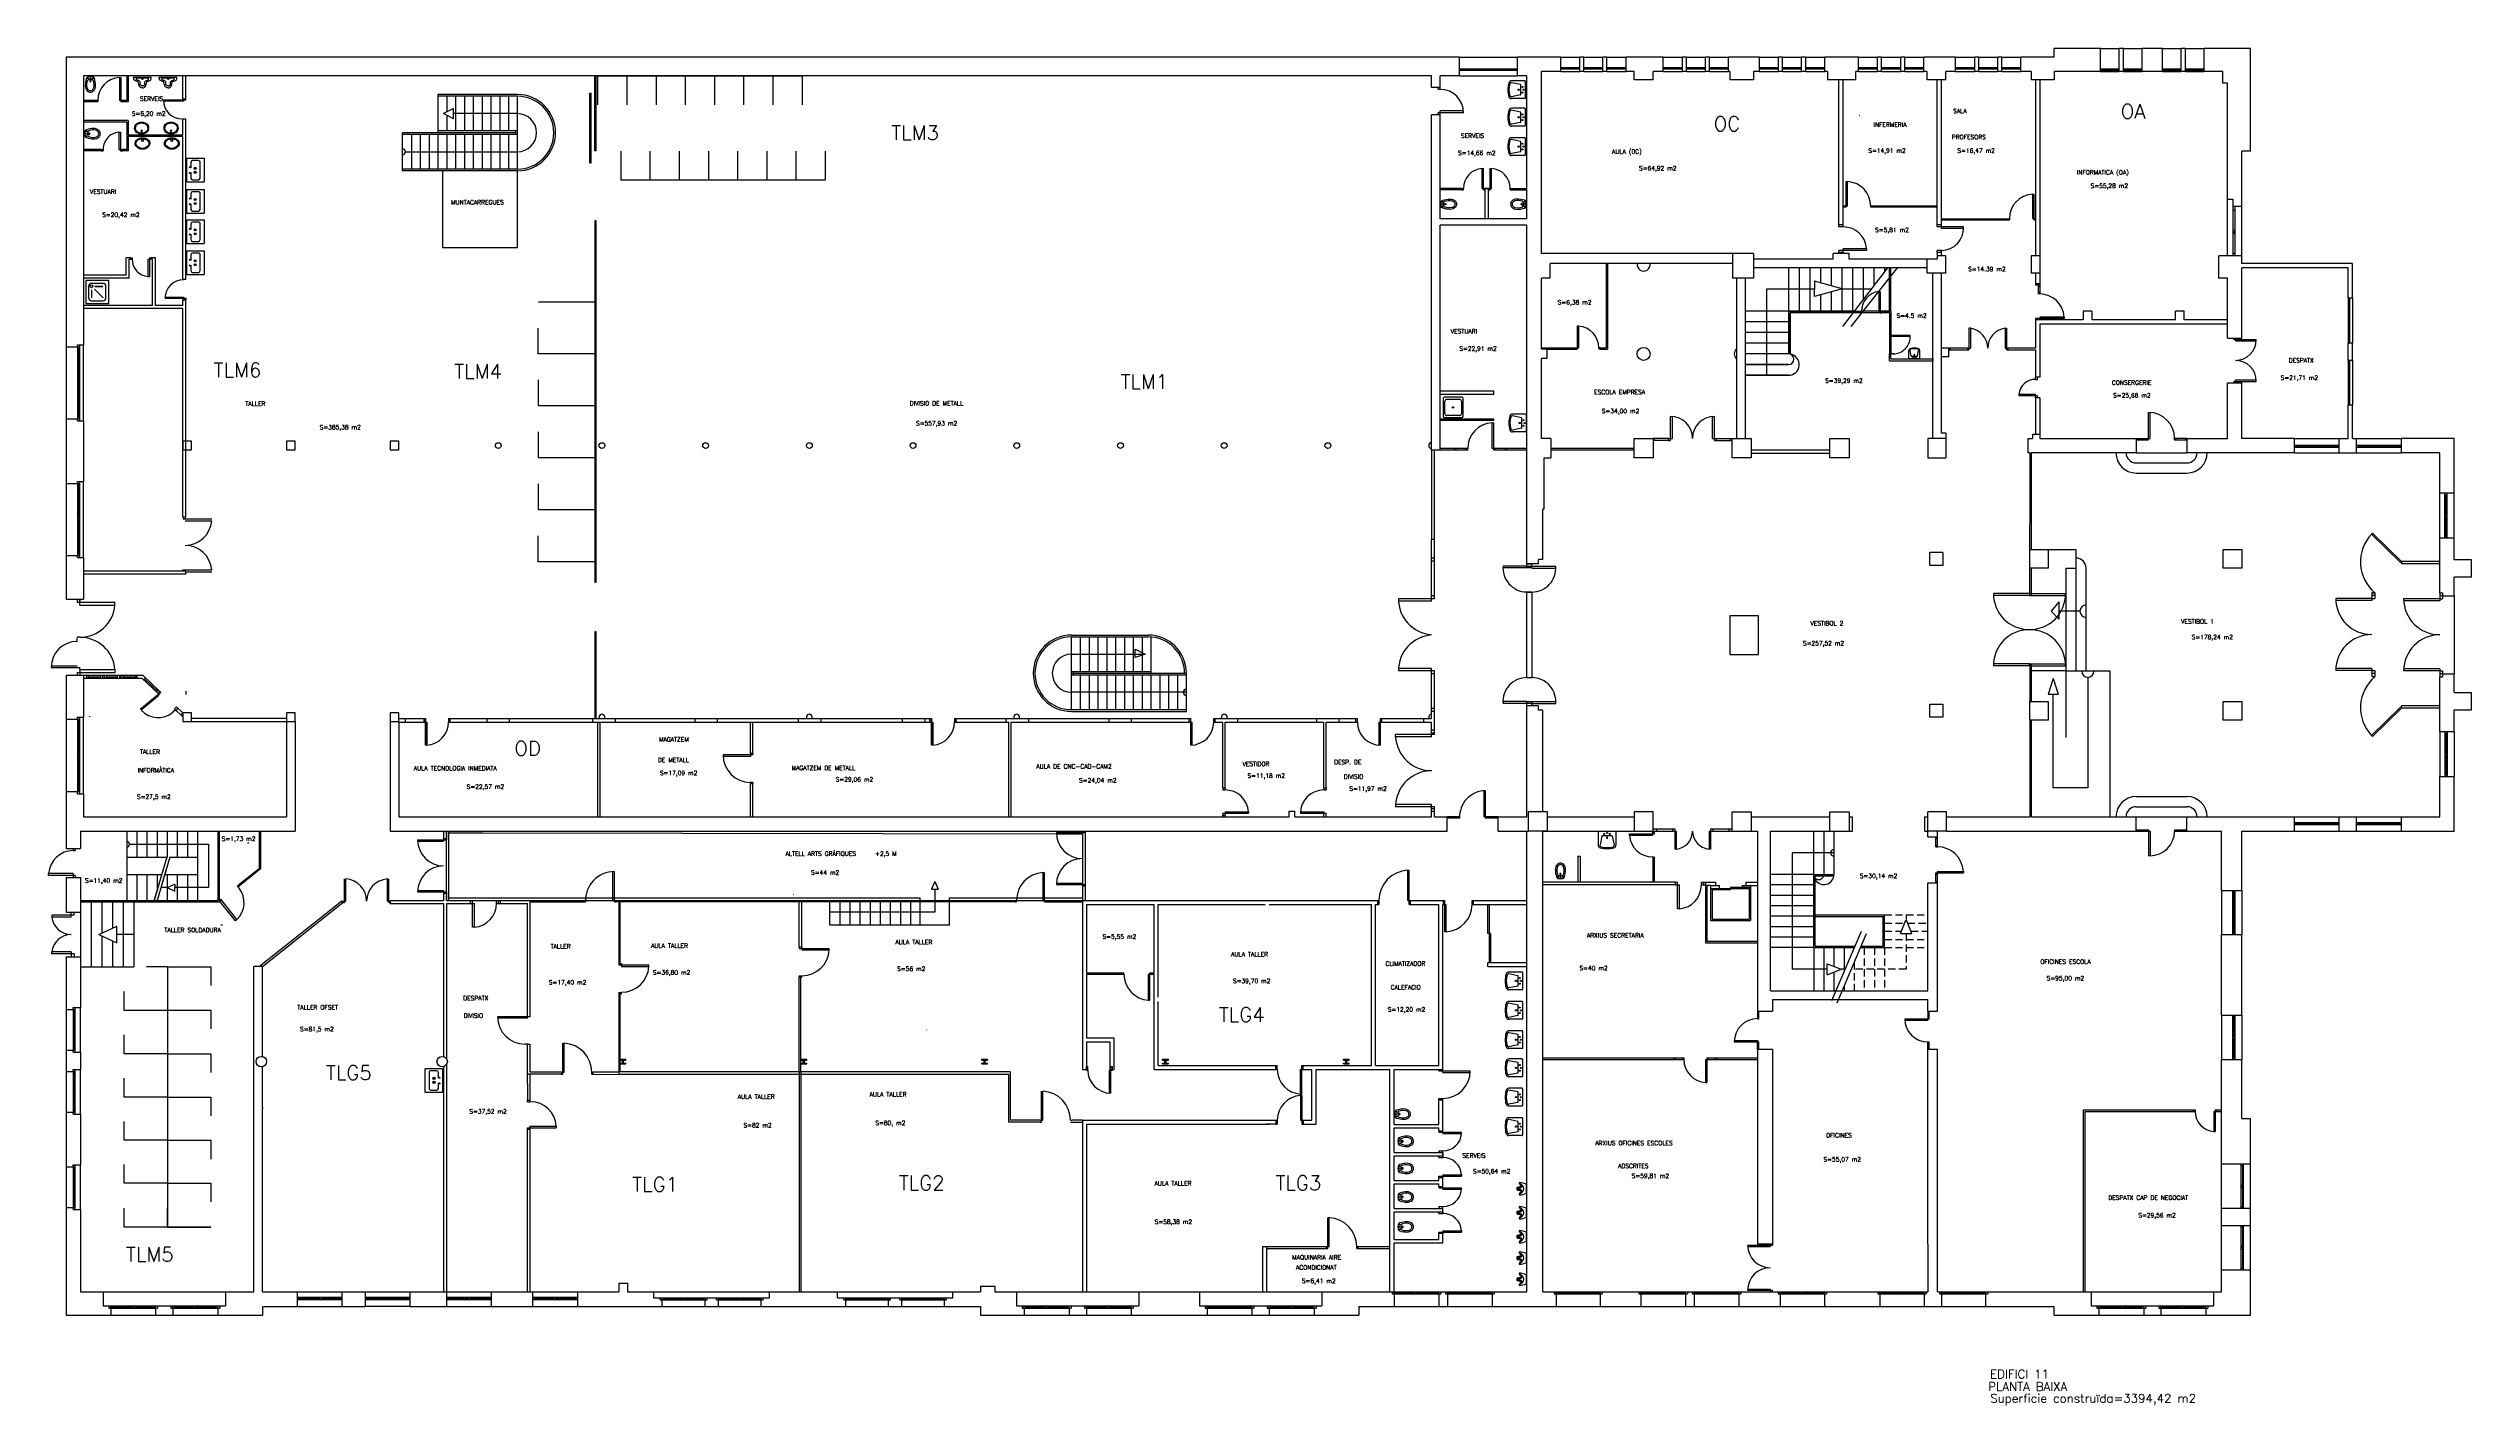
# Model space of a CAD drawing. Extents: x 188 to 272, y -39 to 198.
# Drawn here: x 188.1 to 272, y -39.4 to 7.6 of the extents above; entities that cross this region are included whole.
import ezdxf

# ---------------------------------------------------------------- set-up
doc = ezdxf.new("R2010")
doc.units = 0
doc.header["$MEASUREMENT"] = 0
doc.linetypes.add('RAYITAS', pattern=[0.375, 0.25, -0.125])
doc.linetypes.add('TRAZOS', pattern=[0.75, 0.5, -0.25])
doc.layers.get('0').update_dxf_attribs({"linetype": 'CONTINUOUS'})
for name, color, linetype in [('ASCENSOR', 7, 'CONTINUOUS'), ('ESCA', 4, 'CONTINUOUS'), ('MURO', 1, 'CONTINUOUS'), ('PILAR', 6, 'CONTINUOUS'), ('PUER', 5, 'CONTINUOUS'), ('RETR', 7, 'CONTINUOUS'), ('SANE', 4, 'CONTINUOUS'), ('SANI', 4, 'CONTINUOUS'), ('SUP', 7, 'CONTINUOUS'), ('TABI', 3, 'CONTINUOUS'), ('TEXT', 7, 'CONTINUOUS'), ('VENT', 2, 'CONTINUOUS')]:
    doc.layers.add(name, color=color, linetype=linetype)
doc.layers.get('0').off()
doc.styles.add('SIMPLEX', font='simplex.shx')
doc.styles.add('SIMPLEX8', font='simplex.shx')

# ---------------------------------------------------------------- blocks, each defined once
blk = doc.blocks.new('SANITAS')
blk.add_lwpolyline([(0.08, 0), (-0.08, 0, 0.059079), (-0.135, -0.25), (-0.121, -0.252), (-0.104, -0.249), (-0.086, -0.242), (-0.067, -0.225), (-0.058, -0.212), (-0.049, -0.204), (-0.034, -0.197), (-0.017, -0.195), (-0.002, -0.197), (0.011, -0.207), (0.019, -0.225), (0.026, -0.247), (0.03, -0.275), (0.035, -0.304), (0.041, -0.317), (0.052, -0.327), (0.065, -0.331), (0.08, -0.333), (0.095, -0.331), (0.108, -0.327), (0.119, -0.317), (0.125, -0.304), (0.13, -0.275), (0.134, -0.247), (0.141, -0.225), (0.149, -0.207), (0.162, -0.197), (0.177, -0.195), (0.194, -0.197), (0.209, -0.204), (0.218, -0.212), (0.227, -0.225), (0.246, -0.242), (0.264, -0.249), (0.281, -0.252), (0.295, -0.25, 0.059079), (0.24, 0)], format="xyb", close=True)
for points in [[(-0.135, -0.25, 0.361874), (-0.103, -0.23, -0.709866), (0.263, -0.23, 0.361874), (0.295, -0.25)], [(0.197, -0.139, 0.077358), (0.16, -0.152), (0.145, -0.163), (0.132, -0.173), (0.125, -0.183), (0.117, -0.2), (0.111, -0.216), (0.103, -0.242), (0.1, -0.26), (0.097, -0.276), (0.093, -0.287), (0.088, -0.291), (0.083, -0.292), (0.08, -0.292), (0.077, -0.292), (0.072, -0.291), (0.067, -0.287), (0.063, -0.276), (0.06, -0.26), (0.057, -0.242), (0.049, -0.216), (0.043, -0.2), (0.035, -0.183), (0.028, -0.173), (0.015, -0.163), (0, -0.152, 0.077358), (-0.037, -0.139, 0.077358)]]:
    blk.add_lwpolyline(points, format="xyb")
blk = doc.blocks.new('PICA')
at = {"color": 0, "linetype": 'ByBlock'}
for p, q in [((0, 0.441), (0.599, 0.441)), ((0, -0.378), (0, 0.441)), ((0.14, 0.301), (0.14, 0.109)), ((0.399, 0.362), (0.2, 0.362)), ((0.459, -0.246), (0.459, 0.301)), ((0.599, 0.441), (0.599, -0.378)), ((0, -0.378), (0.599, -0.378)), ((0.14, -0.055), (0.14, -0.246)), ((0.2, -0.307), (0.399, -0.307))]:
    blk.add_line(p, q, dxfattribs=at)
for centre in [(0.099, 0.128), (0.099, -0.066)]:
    blk.add_circle(centre, 0.0182, dxfattribs=at)
for centre, radius, start, end in [((0.2, 0.301), 0.0607, 90.00001, 180), ((0.29, 0.093), 0.0364, 90.00001, 89.99995), ((0.29, 0.093), 0.0243, 90.00001, 89.99995), ((0.399, 0.301), 0.0607, 0, 90.00003), ((0.2, -0.246), 0.0607, 180, 270), ((0.29, -0.046), 0.0364, 90.00001, 89.99995), ((0.29, -0.046), 0.0243, 90.00001, 89.99995), ((0.399, -0.246), 0.0607, 270, 0)]:
    blk.add_arc(centre, radius, start, end, dxfattribs=at)
blk = doc.blocks.new('SAND0800')
at = {"color": 0, "linetype": 'ByBlock'}
for p, q in [((0.8, 0.4), (0, 0.4)), ((0, 0.4), (0, -0.4)), ((0.1, 0.2), (0.1, -0.2)), ((0.6, 0.3), (0.2, 0.3)), ((0.2, 0.076), (0.2, -0.203)), ((0.3, 0.1), (0.6, -0.2)), ((0.597, 0.196), (0.319, 0.196)), ((0.324, 0.196), (0.597, 0.196)), ((0.7, -0.2), (0.7, 0.2)), ((0.8, -0.4), (0.8, 0.4)), ((0, -0.4), (0.8, -0.4)), ((0.2, -0.3), (0.6, -0.3))]:
    blk.add_line(p, q, dxfattribs=at)
blk.add_circle((0.2, 0.2), 0.05, dxfattribs=at)
for centre, start, end in [((0.2, 0.2), 90, 180), ((0.6, 0.2), 0, 90), ((0.2, -0.2), 180, 270), ((0.6, -0.2), 270, 0)]:
    blk.add_arc(centre, 0.1, start, end, dxfattribs=at)
blk = doc.blocks.new('SANLG050')
for centre, radius, start, end in [((-0.079, -0.199), 0.175, 137.70255, 213.74598), ((-0.089, -0.198), 0.136, 130.33568, 218.61293), ((0.004, -0.095), 0.304, 221.40242, 269.21791), ((0.002, -0.312), 0.312, 90.40261, 132.33443), ((0, -0.099), 0.27, 223.28688, 269.91237), ((0.001, -0.312), 0.281, 90.11916, 129.35339), ((0, -0.096), 0.03, 90, 270), ((0, -0.096), 0.03, 90, 270), ((-0.002, -0.312), 0.312, 47.66557, 89.59739), ((-0.001, -0.312), 0.281, 50.64661, 89.88084), ((0, -0.096), 0.03, 270, 90), ((0, -0.096), 0.03, 270, 90), ((0, -0.099), 0.27, 270.08763, 316.71312), ((-0.004, -0.095), 0.304, 270.78209, 318.59757), ((0.089, -0.198), 0.136, 321.38707, 49.66432), ((0.079, -0.199), 0.175, 326.25402, 42.29745)]:
    blk.add_arc(centre, radius, start, end)
blk = doc.blocks.new('SANTA035')
for centre in [(-0.084, -0.059), (0.084, -0.059)]:
    blk.add_circle(centre, 0.015)
for centre, radius, start, end in [((-0.001, -0.366), 0.366, 89.80048, 103.032), ((0.001, -0.366), 0.366, 76.968, 90.19952), ((0.609, -0.314), 0.787, 161.26103, 180.14352), ((0.084, -0.319), 0.263, 179.31928, 223.26055), ((-0.071, -0.075), 0.0668, 100.73687, 168.17547), ((0.234, -0.284), 0.365, 156.22357, 194.69407), ((0.024, -0.347), 0.146, 191.53852, 235.0662), ((0.001, -0.377), 0.163, 228.56134, 269.67529), ((-0.058, -0.148), 0.0436, 85.74396, 165.10295), ((-0.003, -0.387), 0.098, 234.91691, 271.86239), ((0.004, -0.276), 0.181, 91.21284, 108.80638), ((0, -0.157), 0.025, 90, 270), ((0, -0.157), 0.025, 90, 270), ((0, -0.045), 0.015, 90, 270), ((0, -0.045), 0.015, 270, 90), ((-0.004, -0.276), 0.181, 71.19362, 88.78716), ((0, -0.157), 0.025, 270, 90), ((0, -0.157), 0.025, 270, 90), ((0.003, -0.387), 0.098, 268.13761, 305.08309), ((-0.001, -0.377), 0.163, 270.32471, 311.43866), ((0.058, -0.148), 0.0436, 14.89705, 94.25604), ((-0.024, -0.347), 0.146, 304.9338, 348.46148), ((0.071, -0.075), 0.0668, 11.82453, 79.26313), ((-0.234, -0.284), 0.365, 345.30593, 23.77643), ((-0.084, -0.319), 0.263, 316.73945, 0.68072), ((-0.609, -0.314), 0.787, 359.85648, 18.73897)]:
    blk.add_arc(centre, radius, start, end)
blk = doc.blocks.new('URI')
at = {"color": 0, "linetype": 'ByBlock'}
for p, q in [((-0.305, -0.087), (0.304, -0.087)), ((-0.212, -0.127), (-0.213, -0.105)), ((-0.213, -0.105), (0.213, -0.105)), ((-0.209, -0.146), (-0.212, -0.127)), ((-0.205, -0.161), (-0.209, -0.146)), ((-0.204, -0.165), (-0.205, -0.161)), ((-0.198, -0.174), (-0.204, -0.165)), ((-0.179, -0.186), (-0.198, -0.174)), ((-0.167, -0.192), (-0.179, -0.186)), ((-0.161, -0.195), (-0.167, -0.192)), ((-0.15, -0.197), (-0.161, -0.195)), ((-0.14, -0.199), (-0.15, -0.197)), ((-0.13, -0.203), (-0.14, -0.199)), ((-0.116, -0.21), (-0.13, -0.203)), ((-0.103, -0.219), (-0.116, -0.21)), ((-0.091, -0.231), (-0.103, -0.219)), ((-0.084, -0.241), (-0.091, -0.231)), ((-0.079, -0.326), (-0.084, -0.241)), ((-0.077, -0.336), (-0.079, -0.326)), ((-0.077, -0.336), (-0.079, -0.326)), ((-0.075, -0.345), (-0.077, -0.336)), ((-0.075, -0.345), (-0.077, -0.336)), ((-0.071, -0.352), (-0.075, -0.345)), ((-0.071, -0.352), (-0.075, -0.345)), ((-0.061, -0.363), (-0.071, -0.352)), ((-0.061, -0.363), (-0.071, -0.352)), ((-0.055, -0.368), (-0.061, -0.363)), ((-0.055, -0.368), (-0.061, -0.363)), ((-0.041, -0.377), (-0.055, -0.368)), ((-0.041, -0.377), (-0.055, -0.368)), ((-0.025, -0.384), (-0.041, -0.377)), ((-0.025, -0.384), (-0.041, -0.377)), ((0, -0.386), (-0.025, -0.384)), ((0, -0.386), (-0.025, -0.384)), ((0, -0.386), (0.025, -0.384)), ((0, -0.386), (0.025, -0.384)), ((0.025, -0.384), (0.041, -0.377)), ((0.025, -0.384), (0.041, -0.377)), ((0.041, -0.377), (0.055, -0.368)), ((0.041, -0.377), (0.055, -0.368)), ((0.055, -0.368), (0.061, -0.363)), ((0.055, -0.368), (0.061, -0.363)), ((0.061, -0.363), (0.071, -0.352)), ((0.061, -0.363), (0.071, -0.352)), ((0.071, -0.352), (0.075, -0.345)), ((0.071, -0.352), (0.075, -0.345)), ((0.075, -0.345), (0.077, -0.336)), ((0.075, -0.345), (0.077, -0.336)), ((0.077, -0.336), (0.079, -0.326)), ((0.077, -0.336), (0.079, -0.326)), ((0.079, -0.326), (0.084, -0.241)), ((0.084, -0.241), (0.091, -0.231)), ((0.091, -0.231), (0.103, -0.219)), ((0.103, -0.219), (0.116, -0.21)), ((0.116, -0.21), (0.129, -0.203)), ((0.129, -0.203), (0.139, -0.199)), ((0.139, -0.199), (0.15, -0.197)), ((0.15, -0.197), (0.161, -0.195)), ((0.161, -0.195), (0.166, -0.192)), ((0.166, -0.192), (0.179, -0.186)), ((0.179, -0.186), (0.197, -0.174)), ((0.197, -0.174), (0.204, -0.165)), ((0.204, -0.165), (0.205, -0.161)), ((0.205, -0.161), (0.209, -0.146)), ((0.209, -0.146), (0.212, -0.127)), ((0.212, -0.127), (0.213, -0.105))]:
    blk.add_line(p, q, dxfattribs=at)
for points in [[(-0.001, -0.457), (-0.036, -0.455), (-0.059, -0.445), (-0.079, -0.431), (-0.088, -0.424), (-0.102, -0.408), (-0.108, -0.399), (-0.111, -0.385), (-0.113, -0.371), (-0.121, -0.355), (-0.131, -0.341), (-0.148, -0.25), (-0.167, -0.237), (-0.186, -0.227), (-0.2, -0.222), (-0.216, -0.218), (-0.231, -0.215), (-0.239, -0.212), (-0.256, -0.203), (-0.283, -0.185), (-0.292, -0.173), (-0.294, -0.168), (-0.3, -0.145), (-0.304, -0.119), (-0.305, -0.087)], [(-0.001, -0.457), (0.034, -0.455), (0.058, -0.445), (0.078, -0.431), (0.086, -0.424), (0.1, -0.408), (0.107, -0.399), (0.109, -0.385), (0.112, -0.371), (0.119, -0.355), (0.129, -0.341), (0.146, -0.25), (0.165, -0.237), (0.184, -0.227), (0.198, -0.222), (0.214, -0.218), (0.229, -0.215), (0.237, -0.212), (0.255, -0.203), (0.281, -0.185), (0.291, -0.173), (0.293, -0.168), (0.298, -0.145), (0.302, -0.119), (0.304, -0.087)]]:
    blk.add_lwpolyline(points, dxfattribs=at)
blk.add_circle((0.002, -0.143), 0.0232, dxfattribs=at)
blk = doc.blocks.new('SANLA060')
at = {"color": 0, "linetype": 'ByBlock'}
for p, q in [((-0.29, 0), (0.29, 0)), ((-0.309, -0.02), (-0.309, -0.478)), ((-0.181, -0.168), (-0.243, -0.477)), ((0.162, -0.155), (-0.162, -0.155)), ((0.181, -0.168), (0.243, -0.477)), ((0.309, -0.02), (0.309, -0.478))]:
    blk.add_line(p, q, dxfattribs=at)
for centre in [(-0.098, -0.096), (0.098, -0.096)]:
    blk.add_circle(centre, 0.0172, dxfattribs=at)
for centre, radius, start, end in [((-0.29, -0.02), 0.0196, 89.9999, 179.9998), ((0.29, -0.02), 0.0196, 0.00001, 90), ((-0.211, -0.478), 0.0982, 180, 254.4101), ((-0.196, -0.492), 0.0491, 162.3499, 255.7102), ((0, 0.279), 0.884, 254.4101, 285.58993), ((0, 0.279), 0.844, 255.7102, 284.28012), ((-0.162, -0.174), 0.0196, 90, 162.3498), ((0, -0.226), 0.0221, 359.99998, 359.99992), ((0.001, -0.061), 0.0172, 359.99998, 359.99992), ((0, -0.226), 0.0123, 359.99998, 359.99992), ((0.162, -0.174), 0.0196, 17.6501, 90), ((0.196, -0.492), 0.0491, 284.28007, 17.6501), ((0.211, -0.478), 0.0982, 285.59002, 0.00006)]:
    blk.add_arc(centre, radius, start, end, dxfattribs=at)
blk = doc.blocks.new('SANDB060')
for p, q in [((0.30625, 0), (-0.30625, 0)), ((-0.35, -0.04375), (-0.35, -0.65625)), ((-0.30625, -0.7), (0.30625, -0.7)), ((-0.284375, -0.56875), (-0.284375, -0.13125)), ((-0.21875, -0.065625), (0.21875, -0.065625)), ((0.21875, -0.634375), (-0.21875, -0.634375)), ((0.284375, -0.13125), (0.284375, -0.56875)), ((0.35, -0.65625), (0.35, -0.04375))]:
    blk.add_line(p, q)
blk.add_circle((0, -0.35), 0.024431)
blk.add_circle((0, -0.35), 0.024431)
for centre, radius, start, end in [((-0.30625, -0.04375), 0.04375, 90, 180), ((0.30625, -0.04375), 0.04375, 0, 90), ((-0.30625, -0.65625), 0.04375, 180, 270), ((-0.21875, -0.13125), 0.065625, 90, 180), ((-0.21875, -0.56875), 0.065625, 180, 270), ((0.21875, -0.13125), 0.065625, 0, 90), ((0.21875, -0.56875), 0.065625, 270, 0), ((0.30625, -0.65625), 0.04375, 270, 0)]:
    blk.add_arc(centre, radius, start, end)

msp = doc.modelspace()

# ---------------------------------------------------------------- linework, layer by layer
at = {"layer": 'ASCENSOR'}
for p, q in [((245.611, -21.372), (245.901, -21.372)), ((245.611, -21.372), (245.611, -22.582)), ((245.611, -21.472), (246.941, -21.472)), ((245.661, -21.472), (245.661, -22.532)), ((245.661, -21.512), (246.301, -21.512)), ((245.901, -21.372), (245.901, -21.472)), ((246.301, -21.432), (246.991, -21.432)), ((246.301, -21.432), (246.301, -21.512)), ((246.701, -21.372), (246.991, -21.372)), ((246.701, -21.372), (246.701, -21.432)), ((246.941, -21.432), (246.941, -22.532)), ((246.991, -21.372), (246.991, -22.582)), ((245.611, -22.582), (246.991, -22.582)), ((245.661, -22.532), (246.941, -22.532))]:
    msp.add_line(p, q, dxfattribs=at)
at = {"layer": 'ESCA'}
for p, q in [((204.306, 6.012), (201.551, 6.012)), ((201.551, 6.012), (201.551, 4.692)), ((204.306, 5.952), (201.551, 5.952)), ((201.857, 5.952), (201.857, 5.406)), ((202.163, 5.952), (202.163, 4.752)), ((202.469, 5.952), (202.469, 4.752)), ((202.776, 5.952), (202.776, 4.752)), ((203.082, 5.952), (203.082, 4.752)), ((203.388, 5.952), (203.388, 4.752)), ((203.694, 5.952), (203.694, 4.752)), ((204, 5.952), (204, 4.752)), ((204.306, 3.432), (204.306, 5.952)), ((202.098, 5.528), (201.751, 5.352)), ((202.098, 5.175), (201.751, 5.352)), ((201.857, 5.298), (201.857, 4.752)), ((202.098, 5.175), (202.098, 5.528)), ((204.306, 5.352), (202.098, 5.352)), ((200.326, 3.372), (200.326, 4.692)), ((204.246, 4.692), (200.326, 4.692)), ((204.306, 4.632), (200.326, 4.632)), ((200.633, 4.632), (200.633, 3.432)), ((200.939, 4.632), (200.939, 3.432)), ((201.245, 4.632), (201.245, 3.432)), ((204.306, 4.752), (201.551, 4.752)), ((201.551, 4.632), (201.551, 3.432)), ((201.857, 4.632), (201.857, 3.432)), ((202.163, 4.632), (202.163, 3.432)), ((202.469, 4.632), (202.469, 3.432)), ((202.776, 4.632), (202.776, 3.432)), ((203.082, 4.632), (203.082, 3.432)), ((203.388, 4.632), (203.388, 3.432)), ((203.694, 4.632), (203.694, 3.432)), ((204, 4.632), (204, 3.432)), ((204.246, 4.632), (204.246, 4.752)), ((204.306, 3.432), (200.326, 3.432)), ((204.306, 3.372), (200.326, 3.372)), ((200.429, 4.032), (204.306, 4.032)), ((248.316, -2.972), (248.316, 0.008)), ((248.686, -1.487), (248.686, 0.008)), ((249.056, -1.487), (249.056, 0.008)), ((249.426, -0.507), (249.426, 0.008)), ((249.796, -0.608), (249.796, 0.008)), ((250.166, -1.487), (250.166, 0.008)), ((250.186, -2.015), (251.741, 0.008)), ((252.065, 0.008), (250.459, -2.015)), ((250.536, -1.56), (250.536, 0.008)), ((250.906, -1.079), (250.906, 0.008)), ((251.276, -0.598), (251.276, 0.008)), ((251.646, -0.116), (251.646, 0.008)), ((246.806, -0.342), (246.806, -5.892)), ((247.556, -3.707), (247.556, -0.71)), ((247.556, -0.71), (249.202, -0.71)), ((247.556, -2.967), (247.556, -0.71)), ((247.556, -0.71), (249.202, -0.71)), ((249.202, -0.445), (249.202, -0.71)), ((250.166, -0.71), (249.202, -0.445)), ((249.202, -0.975), (249.202, -0.71)), ((250.166, -0.71), (249.202, -0.975)), ((249.796, -1.487), (249.796, -0.812)), ((250.166, -0.71), (251.189, -0.71)), ((250.166, -0.71), (250.536, -0.71)), ((250.592, -1.487), (246.806, -1.487)), ((250.592, -1.487), (248.306, -1.487)), ((248.366, -2.972), (248.366, -1.547)), ((250.546, -1.547), (248.366, -1.547)), ((249.426, -1.487), (249.426, -0.914)), ((251.801, -1.547), (250.83, -1.547)), ((251.801, -1.487), (250.878, -1.487)), ((251.801, -1.487), (250.878, -1.487)), ((250.906, -1.487), (250.906, -1.452)), ((251.801, -1.547), (251.801, -2.967)), ((251.851, -1.487), (251.851, -2.967)), ((248.306, -1.857), (246.806, -1.857)), ((248.306, -1.857), (246.806, -1.857)), ((248.306, -2.227), (246.806, -2.227)), ((248.306, -2.227), (246.806, -2.227)), ((248.306, -2.597), (246.806, -2.597)), ((248.306, -2.597), (246.806, -2.597)), ((248.306, -2.967), (246.806, -2.967)), ((248.306, -2.967), (246.806, -2.967)), ((248.306, -3.337), (246.806, -3.337)), ((246.806, -3.337), (248.306, -3.337)), ((248.306, -3.707), (246.806, -3.707)), ((246.806, -3.707), (248.306, -3.707)), ((260.341, -6.392), (262.101, -6.392)), ((260.341, -6.742), (262.101, -6.742)), ((260.341, -7.092), (262.101, -7.092)), ((257.296, -9.742), (258.256, -9.742)), ((258.256, -9.742), (258.256, -13.942)), ((257.906, -10.382), (258.256, -10.382)), ((257.906, -10.382), (257.906, -13.362)), ((258.606, -13.942), (258.606, -10.382)), ((257.668, -11.551), (257.399, -11.872)), ((257.668, -11.551), (257.668, -12.147)), ((271.351, -11.342), (271.351, -14.042)), ((257.399, -11.872), (257.668, -12.147)), ((258.396, -11.872), (257.668, -11.872)), ((223.48, -12.703), (226.14, -12.702)), ((223.48, -12.763), (226.14, -12.762)), ((223.481, -15.283), (223.48, -12.763)), ((223.481, -13.363), (226.036, -13.363)), ((223.787, -12.763), (223.787, -13.963)), ((224.093, -12.763), (224.093, -13.963)), ((224.399, -12.763), (224.399, -13.963)), ((224.705, -12.763), (224.706, -13.963)), ((225.011, -12.763), (225.012, -13.963)), ((225.317, -12.763), (225.318, -13.963)), ((225.624, -12.763), (225.624, -13.963)), ((225.689, -13.186), (226.036, -13.363)), ((225.689, -13.483), (225.689, -13.186)), ((226.036, -13.363), (225.689, -13.483)), ((225.93, -12.763), (225.93, -13.963)), ((226.236, -12.766), (226.236, -14.022)), ((257.906, -13.362), (257.906, -16.248)), ((223.481, -13.963), (226.236, -13.962)), ((223.481, -14.083), (227.461, -14.082)), ((223.541, -14.083), (223.541, -13.963)), ((223.541, -14.023), (227.461, -14.022)), ((223.787, -14.083), (223.787, -15.283)), ((224.093, -14.083), (224.094, -15.283)), ((224.399, -14.083), (224.4, -15.283)), ((224.706, -14.083), (224.706, -15.283)), ((225.012, -14.083), (225.012, -15.283)), ((225.318, -14.083), (225.318, -15.283)), ((225.624, -14.083), (225.624, -15.283)), ((225.93, -14.083), (225.931, -15.283)), ((226.236, -14.082), (226.237, -15.282)), ((226.542, -14.082), (226.543, -15.282)), ((226.849, -14.082), (226.849, -15.282)), ((227.155, -14.082), (227.155, -15.282)), ((227.461, -15.342), (227.461, -14.022)), ((257.466, -14.205), (257.296, -14.745)), ((257.466, -14.205), (257.636, -14.745)), ((257.906, -13.942), (259.426, -13.942)), ((258.666, -14.158), (258.666, -17.995)), ((259.426, -13.942), (259.426, -18.992)), ((227.461, -14.682), (223.481, -14.683)), ((257.296, -14.745), (257.636, -14.745)), ((257.466, -17.995), (257.466, -14.745)), ((223.481, -15.283), (227.461, -15.282)), ((223.481, -15.343), (227.461, -15.342)), ((258.666, -17.995), (257.466, -17.995)), ((260.341, -18.292), (262.101, -18.292)), ((260.341, -18.642), (262.101, -18.642)), ((260.341, -18.992), (262.101, -18.992)), ((190.877, -19.942), (193.606, -19.942)), ((192.4, -19.942), (193.606, -19.942)), ((193.606, -19.942), (193.606, -21.445)), ((193.606, -19.942), (193.606, -21.445)), ((249.181, -23.522), (249.181, -19.492)), ((249.531, -19.492), (249.531, -20.992)), ((249.881, -19.492), (249.881, -20.992)), ((253.131, -19.682), (253.131, -19.492)), ((192.053, -20.775), (191.727, -21.892)), ((192.164, -20.392), (191.735, -21.864)), ((192.268, -20.392), (191.831, -21.892)), ((192.157, -20.775), (191.831, -21.892)), ((248.431, -20.242), (248.431, -24.272)), ((249.881, -20.242), (248.431, -20.242)), ((190.781, -20.992), (190.781, -21.892)), ((192.181, -21.445), (191.961, -21.445)), ((192.181, -21.445), (192.446, -21.325)), ((192.181, -21.445), (192.446, -21.325)), ((192.181, -21.445), (192.446, -21.565)), ((192.181, -21.445), (192.446, -21.565)), ((192.446, -21.325), (192.446, -21.445)), ((192.446, -21.325), (192.446, -21.445)), ((193.606, -21.445), (192.446, -21.445)), ((192.446, -21.565), (192.446, -21.445)), ((193.606, -21.445), (192.446, -21.445)), ((192.446, -21.565), (192.446, -21.445)), ((218.755, -21.228), (218.635, -21.493)), ((218.635, -21.493), (218.755, -21.493)), ((218.755, -21.228), (218.875, -21.493)), ((249.181, -20.992), (247.681, -20.992)), ((249.181, -21.353), (247.681, -21.353)), ((249.181, -21.715), (247.681, -21.715)), ((249.181, -20.992), (249.881, -20.992)), ((249.231, -23.472), (249.231, -21.042)), ((249.231, -21.042), (249.881, -21.042)), ((189.181, -21.942), (189.181, -24.192)), ((189.551, -21.942), (189.551, -24.192)), ((189.551, -21.942), (189.551, -24.192)), ((189.921, -21.942), (189.921, -23.018)), ((189.921, -21.942), (189.921, -23.018)), ((190.291, -21.942), (190.291, -22.845)), ((190.291, -21.942), (190.291, -22.845)), ((190.661, -21.942), (190.661, -24.192)), ((190.661, -21.942), (190.661, -24.192)), ((191.031, -21.942), (191.031, -24.192)), ((191.031, -21.942), (191.031, -24.192)), ((215.112, -22.287), (218.767, -22.287)), ((249.181, -22.076), (247.681, -22.076)), ((249.181, -22.438), (247.681, -22.438)), ((249.231, -22.392), (251.631, -22.392)), ((249.231, -22.442), (251.581, -22.442)), ((251.581, -23.472), (251.581, -22.442)), ((251.631, -23.522), (251.631, -22.392)), ((189.816, -23.067), (190.442, -22.774)), ((189.816, -23.067), (190.442, -23.36)), ((189.87, -23.094), (189.87, -23.094)), ((189.921, -23.116), (189.921, -24.192)), ((189.921, -23.116), (189.921, -24.192)), ((190.291, -23.289), (190.291, -24.192)), ((190.291, -23.289), (190.291, -24.192)), ((190.442, -23.36), (190.442, -22.771)), ((191.031, -23.067), (190.442, -23.067)), ((249.181, -22.799), (247.681, -22.799)), ((249.181, -23.161), (247.681, -23.161)), ((249.231, -23.472), (250.601, -23.472)), ((250.816, -22.965), (249.796, -25.365)), ((251, -23.043), (249.98, -25.443)), ((250.818, -23.472), (251.581, -23.472)), ((249.181, -23.522), (247.681, -23.522)), ((249.639, -24.272), (248.431, -24.272)), ((249.181, -23.522), (249.181, -25.022)), ((249.181, -23.522), (250.58, -23.522)), ((249.531, -23.522), (249.531, -25.022)), ((249.639, -24.08), (250.134, -24.272)), ((249.639, -24.464), (249.639, -24.08)), ((249.639, -24.464), (250.134, -24.272)), ((249.881, -23.522), (249.881, -24.174)), ((250.261, -24.272), (250.134, -24.272)), ((250.231, -23.522), (250.231, -24.342)), ((250.797, -23.522), (251.631, -23.522)), ((249.881, -24.37), (249.881, -25.022))]:
    msp.add_line(p, q, dxfattribs=at)
at = {"layer": 'ESCA', "color": 4}
for p, q in [((190.781, -19.492), (190.781, -20.992)), ((190.781, -19.492), (190.781, -20.992)), ((191.131, -19.492), (191.131, -20.392)), ((191.131, -19.492), (191.131, -20.392)), ((191.481, -19.492), (191.481, -20.392)), ((191.481, -19.492), (191.481, -20.392)), ((191.831, -19.492), (191.831, -20.392)), ((191.831, -19.492), (191.831, -20.392)), ((192.181, -19.492), (192.181, -20.392)), ((192.181, -19.492), (192.181, -20.392)), ((192.531, -19.492), (192.531, -20.392)), ((192.531, -19.492), (192.531, -20.392)), ((192.881, -19.492), (192.881, -20.392)), ((192.881, -19.492), (192.881, -20.392)), ((193.231, -19.492), (193.231, -21.892)), ((193.231, -19.492), (193.231, -21.892)), ((190.781, -20.392), (192.181, -20.392)), ((190.781, -20.392), (192.181, -20.392)), ((192.268, -20.392), (193.231, -20.392)), ((192.268, -20.392), (193.231, -20.392)), ((190.781, -20.992), (191.989, -20.992)), ((191.131, -20.992), (191.131, -21.892)), ((191.481, -20.992), (191.481, -21.892)), ((191.831, -20.992), (191.831, -21.535)), ((192.093, -20.992), (193.231, -20.992)), ((192.093, -20.992), (193.231, -20.992)), ((192.181, -20.992), (192.181, -21.892)), ((192.181, -20.992), (192.181, -21.892)), ((192.531, -20.992), (192.531, -21.892)), ((192.531, -20.992), (192.531, -21.892)), ((192.881, -20.992), (192.881, -21.892)), ((192.881, -20.992), (192.881, -21.892)), ((215.462, -21.942), (215.462, -22.737)), ((215.812, -21.942), (215.812, -22.737)), ((216.162, -21.942), (216.162, -22.737)), ((216.512, -21.942), (216.512, -22.737)), ((216.862, -21.942), (216.862, -22.737)), ((217.212, -21.942), (217.212, -22.737)), ((217.562, -21.942), (217.562, -22.737)), ((217.912, -21.942), (217.912, -22.737)), ((215.112, -22.737), (216.512, -22.737)), ((189.181, -24.192), (191.031, -24.192)), ((189.181, -24.192), (191.031, -24.192))]:
    msp.add_line(p, q, dxfattribs=at)
at = {"layer": 'ESCA', "color": 4, "linetype": 'RAYITAS'}
for p, q in [((190.781, -20.992), (191.989, -20.992)), ((191.131, -20.992), (191.131, -21.892)), ((191.481, -20.992), (191.481, -21.892)), ((191.831, -20.992), (191.831, -21.535))]:
    msp.add_line(p, q, dxfattribs=at)
at = {"layer": 'ESCA', "linetype": 'RAYITAS'}
for p, q in [((190.781, -20.992), (190.781, -21.892)), ((251.631, -22.392), (253.131, -22.392)), ((251.631, -22.675), (252.348, -22.675)), ((251.631, -22.957), (252.224, -22.957)), ((251.631, -23.24), (253.131, -23.24)), ((252.381, -23.038), (252.381, -24.272)), ((252.432, -22.675), (253.131, -22.675)), ((252.541, -22.957), (253.131, -22.957)), ((252.381, -24.272), (250.478, -24.272)), ((250.581, -24.03), (250.581, -25.022)), ((250.931, -23.522), (250.931, -25.022)), ((251.281, -23.522), (251.281, -25.022)), ((251.631, -23.522), (253.131, -23.522)), ((251.631, -23.522), (251.631, -25.022)), ((250.231, -24.854), (250.231, -25.022))]:
    msp.add_line(p, q, dxfattribs=at)
at = {"layer": 'ESCA', "linetype": 'TRAZOS'}
for p, q in [((252.189, -23.038), (252.381, -22.543)), ((252.381, -22.392), (252.381, -22.543)), ((252.573, -23.038), (252.381, -22.543)), ((252.189, -23.038), (252.573, -23.038))]:
    msp.add_line(p, q, dxfattribs=at)
at = {"layer": 'ESCA'}
for centre, radius, start, end in [((204.306, 4.692), 1.32, 270, 90), ((204.306, 4.692), 1.26, 270, 90), ((204.306, 4.692), 0.66, 270, 90), ((200.326, 4.032), 0.102, 270, 90), ((248.306, -3.152), 0.185, 270, 90), ((248.306, -3.337), 0.37, 270, 80.66758), ((260.341, -6.392), 0.7, 180, 270), ((260.341, -6.392), 0.35, 180, 270), ((262.101, -6.392), 0.35, 270, 0), ((262.101, -6.392), 0.7, 270, 0), ((258.256, -10.382), 0.35, 0, 90), ((258.606, -11.872), 0.21, 90, 270), ((223.481, -14.023), 1.32, 90.0188, 270.0188), ((223.481, -14.023), 1.26, 90.0188, 270.0188), ((223.481, -14.023), 0.66, 90.0188, 270.0188), ((226.141, -14.022), 1.32, 0.0188, 90.0188), ((226.141, -14.022), 1.26, 0.0188, 90.0188), ((258.666, -13.948), 0.21, 180, 0), ((227.461, -14.682), 0.102, 90.0188, 270.0188), ((260.341, -18.992), 0.7, 90, 180), ((262.101, -18.992), 0.7, 0, 90), ((260.341, -18.992), 0.35, 90, 180), ((262.101, -18.992), 0.35, 0, 90), ((190.781, -19.942), 0.0958, 270, 90), ((249.881, -20.242), 0.115, 90, 270), ((249.531, -20.992), 0.35, 211.00272, 0), ((249.356, -20.992), 0.175, 224.41531, 343.39845)]:
    msp.add_arc(centre, radius, start, end, dxfattribs=at)
at = {"layer": 'MURO'}
for p, q in [((257.501, 7.308), (257.501, 7.608)), ((259.101, 7.608), (257.501, 7.608)), ((259.101, 6.808), (259.101, 7.608)), ((259.751, 6.808), (259.751, 7.608)), ((259.901, 7.608), (259.751, 7.608)), ((259.901, 6.808), (259.901, 7.608)), ((260.551, 6.808), (260.551, 7.608)), ((261.251, 7.608), (260.551, 7.608)), ((261.251, 6.808), (261.251, 7.608)), ((261.901, 6.808), (261.901, 7.608)), ((262.051, 7.608), (261.901, 7.608)), ((262.051, 6.808), (262.051, 7.608)), ((264.301, 7.608), (262.701, 7.608)), ((262.701, 6.808), (262.701, 7.608)), ((264.301, 4.048), (264.301, 7.608)), ((188.681, 7.308), (188.681, -2.722)), ((236.921, 7.308), (188.681, 7.308)), ((236.921, 6.658), (236.921, 7.308)), ((238.921, 6.658), (238.921, 7.308)), ((240.421, 7.308), (238.921, 7.308)), ((239.751, 0.508), (239.751, 6.808)), ((240.421, 6.808), (239.751, 6.808)), ((240.421, 6.808), (240.421, 7.308)), ((241.081, 6.808), (241.081, 7.308)), ((241.221, 7.308), (241.081, 7.308)), ((241.221, 6.808), (241.081, 6.808)), ((241.221, 6.808), (241.221, 7.308)), ((241.881, 6.808), (241.881, 7.308)), ((242.021, 7.308), (241.881, 7.308)), ((242.021, 6.808), (241.881, 6.808)), ((242.021, 6.808), (242.021, 7.308)), ((242.681, 6.808), (242.681, 7.308)), ((243.971, 7.308), (242.681, 7.308)), ((242.961, 6.808), (242.681, 6.808)), ((242.961, 6.518), (242.961, 6.808)), ((243.621, 6.518), (243.621, 6.808)), ((243.971, 6.808), (243.621, 6.808)), ((243.971, 6.808), (243.971, 7.308)), ((244.631, 6.808), (244.631, 7.308)), ((244.771, 7.308), (244.631, 7.308)), ((244.771, 6.808), (244.631, 6.808)), ((244.771, 6.808), (244.771, 7.308)), ((245.431, 6.808), (245.431, 7.308)), ((245.571, 7.308), (245.431, 7.308)), ((245.571, 6.808), (245.431, 6.808)), ((245.571, 6.808), (245.571, 7.308)), ((246.231, 6.808), (246.231, 7.308)), ((247.301, 7.308), (246.231, 7.308)), ((246.271, 6.808), (246.231, 6.808)), ((246.271, 6.808), (246.271, 6.518)), ((247.091, 6.808), (247.091, 6.518)), ((247.301, 6.808), (247.091, 6.808)), ((247.301, 6.808), (247.301, 7.308)), ((247.961, 6.808), (247.961, 7.308)), ((248.101, 7.308), (247.961, 7.308)), ((248.101, 6.808), (247.961, 6.808)), ((248.101, 6.808), (248.101, 7.308)), ((248.761, 6.808), (248.761, 7.308)), ((248.901, 7.308), (248.761, 7.308)), ((248.901, 6.808), (248.761, 6.808)), ((248.901, 6.808), (248.901, 7.308)), ((249.561, 6.808), (249.561, 7.308)), ((250.731, 7.308), (249.561, 7.308)), ((249.661, 6.808), (249.561, 6.808)), ((249.661, 6.808), (249.661, 6.518)), ((250.633, 6.518), (250.633, 6.808)), ((250.731, 6.808), (250.633, 6.808)), ((250.731, 6.808), (250.731, 7.308)), ((251.391, 6.808), (251.391, 7.308)), ((251.531, 7.308), (251.391, 7.308)), ((251.531, 6.808), (251.391, 6.808)), ((251.531, 6.808), (251.531, 7.308)), ((252.191, 6.808), (252.191, 7.308)), ((252.331, 7.308), (252.191, 7.308)), ((252.331, 6.808), (252.191, 6.808)), ((252.331, 6.808), (252.331, 7.308)), ((252.991, 6.808), (252.991, 7.308)), ((254.091, 7.308), (252.991, 7.308)), ((253.101, 6.808), (252.991, 6.808)), ((253.101, 6.518), (253.101, 6.808)), ((253.751, 6.518), (253.751, 6.808)), ((254.091, 6.808), (253.751, 6.808)), ((254.091, 6.808), (254.091, 7.308)), ((254.751, 6.808), (254.751, 7.308)), ((254.891, 7.308), (254.751, 7.308)), ((254.891, 6.808), (254.751, 6.808)), ((254.891, 6.808), (254.891, 7.308)), ((255.551, 6.808), (255.551, 7.308)), ((255.691, 7.308), (255.551, 7.308)), ((255.691, 6.808), (255.551, 6.808)), ((255.691, 6.808), (255.691, 7.308)), ((257.501, 7.308), (256.351, 7.308)), ((256.351, 6.808), (256.351, 7.308)), ((256.701, 6.808), (256.351, 6.808)), ((256.701, 6.808, 0.003), (256.701, 6.518, 0.003)), ((257.501, 6.808, 0.003), (257.501, 6.518, 0.003)), ((259.101, 6.808), (257.501, 6.808)), ((259.901, 6.808), (259.751, 6.808)), ((261.251, 6.808), (260.551, 6.808)), ((262.051, 6.808), (261.901, 6.808)), ((263.341, 6.808), (262.701, 6.808)), ((263.341, 6.408), (263.341, 6.808)), ((189.281, 6.658), (189.281, -2.652)), ((235.951, 6.658), (189.281, 6.658)), ((235.951, 6.258), (235.951, 6.658)), ((236.251, 6.258), (235.951, 6.258)), ((236.251, 6.258), (236.251, 6.658)), ((236.921, 6.658), (236.251, 6.658)), ((239.251, 6.658), (238.921, 6.658)), ((239.251, 1.708), (239.251, 6.658)), ((243.621, 6.518), (242.961, 6.518)), ((247.091, 6.518), (246.271, 6.518)), ((250.633, 6.518), (249.661, 6.518)), ((253.751, 6.518), (253.101, 6.518)), ((257.501, 6.518), (256.701, 6.518)), ((263.501, 6.408), (263.341, 6.408)), ((263.501, 0.428), (263.501, 6.408)), ((236.251, 5.308), (235.951, 5.308)), ((235.951, -6.297), (235.951, 5.308)), ((236.251, 1.708), (236.251, 5.308)), ((264.001, 0.158), (264.001, 4.048)), ((264.301, 4.048), (264.001, 4.048)), ((239.251, 1.708), (236.251, 1.708)), ((263.701, 2.378), (263.501, 2.378)), ((263.701, 2.14), (263.701, 2.378)), ((264.001, 2.14), (263.701, 2.14)), ((236.251, -6.297), (236.251, 1.493)), ((239.251, 1.493), (236.251, 1.493)), ((239.251, -10.232), (239.251, 1.493)), ((246.366, 0.508), (239.751, 0.508)), ((240.051, -0.342), (240.051, 0.158)), ((246.366, 0.158), (240.051, 0.158)), ((246.366, 0.508), (246.366, -0.342)), ((247.091, 0.508), (246.376, 0.508)), ((247.091, 0.508), (247.091, -0.342)), ((249.853, 0.308), (247.091, 0.308)), ((253.101, 0.008), (247.091, 0.008)), ((249.853, 0.308), (249.853, 0.508)), ((250.403, 0.508), (249.853, 0.508)), ((250.403, 0.308), (250.403, 0.508)), ((253.451, 0.308), (250.403, 0.308)), ((253.101, -0.172), (253.101, 0.308)), ((253.751, 0.428), (253.451, 0.428)), ((253.451, 0.428), (253.451, 0.308)), ((253.751, -0.172), (253.751, 0.428)), ((256.701, 0.428, 0.003), (256.701, -0.172, 0.003)), ((257.001, 0.428), (256.701, 0.428)), ((257.001, 0.428), (257.001, -0.172)), ((263.201, -0.342), (263.201, 0.428)), ((264.001, 0.428), (263.201, 0.428)), ((267.831, 0.158), (264.001, 0.158)), ((264.001, -2.417), (264.001, 0.008)), ((267.681, 0.008), (264.001, 0.008)), ((267.681, -1.042), (267.681, 0.008)), ((267.831, -1.042), (267.831, 0.158)), ((240.051, -0.342), (239.751, -0.342)), ((239.751, -2.807), (239.751, -0.342)), ((247.091, -0.342), (246.366, -0.342)), ((246.506, -0.342), (246.506, -5.892)), ((253.751, -0.172), (253.101, -0.172)), ((253.301, -5.892), (253.301, -0.172)), ((253.601, -5.712), (253.601, -0.172)), ((257.001, -0.172), (256.701, -0.172)), ((263.501, -0.342, 0.003), (263.201, -0.342, 0.003)), ((263.501, -2.417), (263.501, -0.342)), ((267.831, -1.042), (267.681, -1.042)), ((263.501, -2.417), (264.001, -2.417)), ((188.681, -2.722), (189.081, -2.722)), ((189.081, -2.652), (189.281, -2.652)), ((189.081, -2.722), (189.081, -2.652)), ((239.941, -2.807), (239.751, -2.807)), ((239.941, -3.127), (239.751, -3.127)), ((239.751, -5.892), (239.751, -3.127)), ((239.941, -2.807), (239.941, -3.127)), ((253.851, -2.772), (253.601, -2.772)), ((253.851, -3.072), (253.601, -3.072)), ((253.851, -3.072), (253.851, -2.772)), ((267.831, -2.592), (267.681, -2.592)), ((267.681, -3.192), (267.681, -2.592)), ((267.831, -3.192), (267.681, -3.192)), ((267.831, -3.192), (267.831, -2.592)), ((263.501, -3.967), (264.001, -3.967)), ((263.501, -5.892), (263.501, -3.967)), ((264.001, -5.892), (264.001, -3.967)), ((267.831, -4.742), (267.681, -4.742)), ((267.681, -5.892), (267.681, -4.742)), ((267.831, -5.892), (267.831, -4.742)), ((188.681, -5.212), (189.081, -5.212)), ((188.681, -5.212), (188.681, -7.452)), ((189.081, -5.282), (189.081, -5.212)), ((189.081, -5.282), (189.281, -5.282)), ((189.281, -5.282), (189.281, -7.382)), ((253.751, -5.712), (253.601, -5.712)), ((253.751, -5.712), (253.751, -6.567)), ((256.751, -5.742), (256.751, -5.892)), ((256.751, -5.742), (257.001, -5.742)), ((257.001, -5.742), (257.001, -5.892)), ((236.251, -6.297), (235.951, -6.297)), ((239.851, -6.567), (240.081, -6.567)), ((239.851, -8.342), (239.851, -6.567)), ((246.351, -5.892), (247.011, -5.892)), ((246.351, -6.567), (246.351, -5.892)), ((247.011, -6.567), (246.351, -6.567)), ((247.011, -5.892), (247.011, -6.567)), ((249.741, -6.297), (247.011, -6.297)), ((249.741, -6.417), (247.011, -6.417)), ((249.741, -5.892), (250.401, -5.892)), ((249.741, -6.567), (249.741, -5.892)), ((250.401, -6.567), (249.741, -6.567)), ((250.401, -5.892), (250.401, -6.567)), ((253.131, -5.892), (253.131, -6.567)), ((253.751, -5.892), (253.131, -5.892)), ((253.131, -6.567), (253.751, -6.567)), ((256.601, -6.392), (256.601, -5.892)), ((256.601, -5.892), (256.751, -5.892)), ((256.656, -6.392), (256.601, -6.392)), ((260.341, -6.392), (256.706, -6.392)), ((257.001, -5.892), (260.341, -5.892)), ((260.341, -5.892), (260.341, -6.392)), ((262.101, -5.892), (263.501, -5.892)), ((262.101, -5.892), (262.101, -6.392)), ((265.821, -6.392), (262.101, -6.392)), ((265.821, -5.892), (264.001, -5.892)), ((265.821, -6.392), (265.821, -5.892)), ((267.371, -5.892), (267.681, -5.892)), ((267.371, -6.392), (267.371, -5.892)), ((267.371, -6.392), (267.971, -6.392)), ((267.831, -5.892), (267.971, -5.892)), ((267.971, -6.392), (267.971, -5.892)), ((271.351, -5.892), (269.521, -5.892)), ((269.521, -6.392), (269.521, -5.892)), ((270.851, -6.392), (269.521, -6.392)), ((270.851, -7.792), (270.851, -6.392)), ((271.351, -7.792), (271.351, -5.892)), ((188.681, -7.452), (189.081, -7.452)), ((189.081, -7.382), (189.281, -7.382)), ((189.081, -7.452), (189.081, -7.382)), ((239.801, -10.082), (239.801, -8.342)), ((239.851, -8.342), (239.801, -8.342)), ((271.351, -7.792), (270.851, -7.792)), ((188.681, -9.942), (189.081, -9.942)), ((188.681, -9.942), (188.681, -11.462)), ((189.081, -10.012), (189.081, -9.942)), ((189.081, -10.012), (189.281, -10.012)), ((189.281, -10.012), (189.281, -11.462)), ((271.351, -9.342), (270.851, -9.342)), ((270.851, -11.242), (270.851, -9.342)), ((271.351, -10.092), (271.351, -9.342)), ((239.651, -10.232), (239.251, -10.232)), ((239.651, -10.232), (239.651, -10.082)), ((239.801, -10.082), (239.651, -10.082)), ((271.951, -10.092), (271.351, -10.092)), ((271.951, -10.692), (271.351, -10.692)), ((271.351, -11.342), (271.351, -10.692)), ((271.951, -10.692), (271.951, -10.092)), ((188.681, -11.462), (189.281, -11.462)), ((188.681, -14.092), (188.681, -15.612)), ((188.681, -14.092), (189.391, -14.092)), ((189.281, -14.092), (189.281, -15.542)), ((189.281, -14.092), (189.281, -14.092)), ((189.281, -14.192), (189.391, -14.192)), ((189.281, -14.192), (189.391, -14.192)), ((189.391, -14.092), (189.391, -14.192)), ((270.851, -16.042), (270.851, -14.142)), ((271.351, -14.692), (271.351, -14.042)), ((271.351, -14.692), (271.951, -14.692)), ((271.951, -15.292), (271.951, -14.692)), ((188.681, -15.612), (189.081, -15.612)), ((189.081, -15.542), (189.281, -15.542)), ((189.081, -15.612), (189.081, -15.542)), ((192.721, -15.392), (192.721, -15.692)), ((193.021, -15.392), (192.721, -15.392)), ((192.721, -15.692), (193.021, -15.692)), ((193.021, -15.692), (193.021, -15.392)), ((196.311, -15.392), (196.311, -15.692)), ((196.611, -15.392), (196.311, -15.392)), ((196.311, -15.692), (196.611, -15.692)), ((196.311, -15.692), (196.311, -18.992)), ((196.611, -15.692), (196.611, -15.392)), ((196.611, -15.692), (196.611, -19.492)), ((199.901, -15.392), (199.901, -15.692)), ((200.201, -15.392), (199.901, -15.392)), ((199.901, -15.692), (200.201, -15.692)), ((199.901, -15.692), (199.901, -19.492)), ((200.201, -15.692), (200.201, -15.392)), ((200.201, -15.712), (200.201, -18.992)), ((239.651, -15.152), (239.251, -15.152)), ((239.251, -18.992), (239.251, -15.152)), ((239.651, -15.302), (239.651, -15.152)), ((239.801, -15.302), (239.651, -15.302)), ((239.801, -18.817), (239.801, -15.302)), ((271.351, -15.292), (271.951, -15.292)), ((271.351, -16.042), (271.351, -15.292)), ((270.851, -16.042), (271.351, -16.042)), ((270.851, -17.592), (271.351, -17.592)), ((270.851, -18.992), (270.851, -17.592)), ((271.351, -19.492), (271.351, -17.592)), ((188.681, -18.122), (189.081, -18.122)), ((188.681, -18.122), (188.681, -20.092)), ((189.081, -18.192), (189.081, -18.122)), ((189.081, -18.192), (189.281, -18.192)), ((189.281, -18.192), (189.281, -18.992)), ((189.281, -18.992), (193.021, -18.992)), ((193.021, -18.992), (196.311, -18.992)), ((200.201, -18.992), (231.021, -18.992)), ((231.021, -18.792), (231.221, -18.792)), ((231.021, -18.992), (231.021, -18.792)), ((231.221, -18.992), (231.221, -18.792)), ((231.221, -18.992), (235.951, -18.992)), ((236.051, -18.992), (236.491, -18.992)), ((236.491, -19.492), (236.491, -18.992)), ((238.251, -19.492), (238.251, -18.992)), ((238.251, -18.992), (239.251, -18.992)), ((239.961, -18.817), (239.311, -18.817)), ((239.311, -19.492), (239.311, -18.817)), ((239.961, -19.492), (239.961, -18.817)), ((239.961, -18.992), (242.961, -18.992)), ((243.621, -18.817), (242.961, -18.817)), ((242.961, -18.817), (242.961, -19.492)), ((243.621, -19.492), (243.621, -18.817)), ((246.351, -18.817), (247.011, -18.817)), ((246.351, -19.492), (246.351, -18.817)), ((247.011, -18.817), (247.011, -19.492)), ((247.011, -18.992), (249.731, -18.992)), ((249.741, -18.817), (250.401, -18.817)), ((249.741, -19.492), (249.741, -18.817)), ((250.401, -18.817), (250.401, -19.492)), ((250.401, -18.992), (250.521, -18.992)), ((250.521, -19.492), (250.521, -18.992)), ((253.021, -19.492), (253.021, -18.992)), ((253.021, -18.992), (253.131, -18.992)), ((253.131, -19.492), (253.131, -18.817)), ((253.781, -18.817), (253.131, -18.817)), ((253.781, -19.492), (253.781, -18.817)), ((253.781, -18.992), (256.656, -18.992)), ((256.706, -18.992), (260.341, -18.992)), ((260.341, -19.492), (260.341, -18.992)), ((262.101, -18.992), (265.821, -18.992)), ((262.101, -19.492), (262.101, -18.992)), ((265.821, -19.492), (265.821, -18.992)), ((267.371, -19.492), (267.371, -18.992)), ((267.371, -18.992), (267.971, -18.992)), ((267.971, -19.492), (267.971, -18.992)), ((269.521, -19.492), (269.521, -18.992)), ((269.521, -18.992), (270.851, -18.992)), ((188.681, -20.092), (189.181, -20.092)), ((189.181, -19.492), (196.611, -19.492)), ((189.181, -19.492), (189.181, -20.092)), ((199.901, -19.492), (236.491, -19.492)), ((238.251, -19.492), (239.311, -19.492)), ((239.251, -35.442), (239.251, -19.492)), ((239.961, -19.492), (239.311, -19.492)), ((239.801, -19.492), (242.961, -19.492)), ((239.801, -35.442), (239.801, -19.492)), ((242.961, -19.492), (243.621, -19.492)), ((246.351, -19.492), (247.231, -19.492)), ((247.231, -19.492), (247.231, -25.722)), ((247.681, -25.022), (247.681, -19.492)), ((247.681, -19.492), (249.741, -19.492)), ((249.741, -19.492), (250.401, -19.492)), ((250.401, -19.492), (250.521, -19.492)), ((253.021, -19.492), (253.131, -19.492)), ((253.021, -19.492), (253.131, -19.492)), ((253.131, -19.682), (253.131, -19.492)), ((253.781, -19.492), (253.131, -19.492)), ((253.131, -19.682), (253.461, -19.682)), ((253.461, -19.682), (253.461, -19.492)), ((253.781, -19.492), (260.341, -19.492)), ((262.101, -19.492), (263.301, -19.492)), ((263.301, -21.542), (263.301, -19.492)), ((264.001, -19.492), (265.821, -19.492)), ((264.001, -21.542), (264.001, -19.492)), ((267.371, -19.492), (267.971, -19.492)), ((269.521, -19.492), (271.351, -19.492)), ((188.681, -21.092), (188.681, -22.292)), ((188.681, -21.092), (189.181, -21.092)), ((189.181, -21.092), (189.181, -22.292)), ((253.131, -21.282), (253.461, -21.282)), ((253.131, -25.022), (253.131, -21.282)), ((253.131, -25.022), (253.131, -21.282)), ((253.461, -25.722), (253.461, -21.282)), ((263.301, -21.542), (264.001, -21.542)), ((188.681, -22.292), (189.181, -22.292)), ((263.301, -23.072), (264.001, -23.072)), ((263.301, -25.862), (263.301, -23.072)), ((264.001, -25.862), (264.001, -23.072)), ((188.681, -23.842), (188.681, -25.662)), ((188.681, -23.842), (189.181, -23.842)), ((189.181, -23.842), (189.181, -25.592)), ((247.681, -25.022), (253.131, -25.022)), ((188.681, -25.662), (188.921, -25.662)), ((188.921, -25.592), (189.181, -25.592)), ((188.921, -25.662), (188.921, -25.592)), ((247.231, -25.722), (247.751, -25.722)), ((247.751, -25.322), (253.131, -25.322)), ((247.751, -25.322), (247.751, -25.722)), ((253.131, -25.722), (253.131, -25.322)), ((253.131, -25.722), (253.461, -25.722)), ((263.301, -25.862), (264.001, -25.862)), ((188.681, -27.072), (188.921, -27.072)), ((188.681, -27.072), (188.681, -27.812)), ((188.921, -27.142), (188.921, -27.072)), ((188.921, -27.142), (189.181, -27.142)), ((189.181, -27.142), (189.181, -27.742)), ((247.231, -27.042), (247.231, -33.779)), ((247.231, -27.042), (247.751, -27.042)), ((247.751, -27.042), (247.758, -33.773)), ((253.131, -27.042), (253.461, -27.042)), ((253.461, -35.442), (253.461, -27.042)), ((263.301, -27.392), (264.001, -27.392)), ((263.301, -31.012), (263.301, -27.392)), ((264.001, -29.442), (264.001, -27.392)), ((188.681, -27.812), (188.921, -27.812)), ((188.921, -27.742), (189.181, -27.742)), ((188.921, -27.812), (188.921, -27.742)), ((188.681, -29.222), (188.921, -29.222)), ((188.681, -29.222), (188.681, -31.112)), ((188.921, -29.292), (188.921, -29.222)), ((188.921, -29.292), (189.181, -29.292)), ((189.181, -29.292), (189.181, -31.042)), ((264.001, -29.442), (264.301, -29.442)), ((264.301, -31.012), (264.301, -29.442)), ((263.301, -31.012), (264.301, -31.012)), ((188.681, -31.112), (188.921, -31.112)), ((188.921, -31.042), (189.181, -31.042)), ((188.921, -31.112), (188.921, -31.042)), ((188.681, -32.522), (188.921, -32.522)), ((188.681, -32.522), (188.681, -36.242)), ((188.921, -32.592), (188.921, -32.522)), ((188.921, -32.592), (189.181, -32.592)), ((189.181, -32.592), (189.181, -35.442)), ((263.301, -32.542), (264.301, -32.542)), ((263.301, -33.142), (263.301, -32.542)), ((264.301, -33.142), (264.301, -32.542)), ((263.301, -33.142), (264.301, -33.142)), ((207.81, -35.142), (208.11, -35.142)), ((207.81, -35.142), (207.81, -35.442)), ((208.11, -35.142), (208.11, -35.442)), ((263.301, -35.442), (263.301, -34.672)), ((263.301, -34.672), (264.301, -34.672)), ((264.301, -36.242), (264.301, -34.672)), ((189.181, -35.442), (189.961, -35.442)), ((189.961, -35.442), (189.961, -35.922)), ((189.961, -35.922), (190.161, -35.922)), ((190.161, -35.922), (190.161, -36.002)), ((190.161, -36.002), (190.231, -36.002)), ((190.231, -36.002), (190.231, -36.242)), ((191.781, -36.002), (191.781, -36.242)), ((191.781, -36.002), (191.851, -36.002)), ((191.851, -35.922), (191.851, -36.002)), ((191.851, -35.922), (192.311, -35.922)), ((192.311, -35.922), (192.311, -36.002)), ((192.311, -36.002), (192.381, -36.002)), ((192.381, -36.002), (192.381, -36.242)), ((193.931, -36.002), (193.931, -36.242)), ((193.931, -36.002), (194.001, -36.002)), ((194.001, -35.922), (194.001, -36.002)), ((194.001, -35.922), (194.201, -35.922)), ((194.201, -35.442), (194.201, -35.922)), ((194.201, -35.442), (195.181, -35.442)), ((195.481, -35.442), (196.681, -35.442)), ((195.481, -35.942), (195.481, -36.242)), ((195.511, -35.942), (196.681, -35.942)), ((196.681, -35.442), (196.681, -35.942)), ((198.231, -35.442), (198.231, -35.942)), ((198.231, -35.442), (199.031, -35.442)), ((198.231, -35.942), (199.031, -35.942)), ((199.031, -35.442), (199.031, -35.942)), ((200.581, -35.442), (200.581, -35.942)), ((200.581, -35.442), (201.851, -35.442)), ((200.581, -35.942), (201.851, -35.942)), ((201.851, -35.442), (201.851, -35.942)), ((203.401, -35.442), (203.401, -35.942)), ((203.401, -35.442), (204.831, -35.442)), ((203.401, -35.942), (204.831, -35.942)), ((204.831, -35.442), (204.831, -35.942)), ((206.381, -35.442), (206.381, -35.942)), ((206.381, -35.442), (207.81, -35.442)), ((206.381, -35.942), (209.321, -35.942)), ((208.11, -35.442), (209.031, -35.442)), ((209.031, -35.642), (209.031, -35.442)), ((209.031, -35.642), (209.251, -35.642)), ((209.251, -35.712), (209.251, -35.642)), ((209.251, -35.712), (209.321, -35.712)), ((209.321, -35.942), (209.321, -35.712)), ((210.801, -35.942), (210.801, -35.712)), ((210.801, -35.712), (210.871, -35.712)), ((210.801, -35.942), (211.261, -35.942)), ((210.871, -35.712), (210.871, -35.642)), ((210.871, -35.642), (211.191, -35.642)), ((211.191, -35.712), (211.191, -35.642)), ((211.191, -35.712), (211.261, -35.712)), ((211.261, -35.942), (211.261, -35.712)), ((212.741, -35.942), (212.741, -35.712)), ((212.741, -35.712), (212.811, -35.712)), ((212.741, -35.942), (215.671, -35.942)), ((212.811, -35.712), (212.811, -35.642)), ((212.811, -35.642), (213.031, -35.642)), ((213.031, -35.642), (213.031, -35.442)), ((213.031, -35.442), (215.381, -35.442)), ((215.381, -35.642), (215.381, -35.442)), ((215.381, -35.642), (215.601, -35.642)), ((215.601, -35.712), (215.601, -35.642)), ((215.601, -35.712), (215.671, -35.712)), ((215.671, -35.942), (215.671, -35.712)), ((217.151, -35.712), (217.221, -35.712)), ((217.151, -35.942), (217.151, -35.712)), ((217.151, -35.942), (217.611, -35.942)), ((217.221, -35.712), (217.221, -35.642)), ((217.221, -35.642), (217.541, -35.642)), ((217.541, -35.712), (217.541, -35.642)), ((217.541, -35.712), (217.611, -35.712)), ((217.611, -35.942), (217.611, -35.712)), ((219.091, -35.712), (219.161, -35.712)), ((219.091, -35.942), (219.091, -35.712)), ((219.091, -35.942), (220.331, -35.942)), ((219.161, -35.642), (219.381, -35.642)), ((219.161, -35.712), (219.161, -35.642)), ((219.381, -35.442), (220.331, -35.442)), ((219.381, -35.642), (219.381, -35.442)), ((220.331, -35.242), (220.831, -35.242)), ((220.331, -35.242), (220.331, -35.442)), ((220.331, -35.942), (220.331, -36.242)), ((220.831, -35.242), (220.831, -35.442)), ((220.831, -35.442), (221.581, -35.442)), ((221.581, -35.442), (221.581, -35.922)), ((221.581, -35.922), (221.781, -35.922)), ((221.781, -35.922), (221.781, -36.002)), ((221.781, -36.002), (221.851, -36.002)), ((221.851, -36.002), (221.851, -36.242)), ((223.401, -36.002), (223.401, -36.242)), ((223.401, -36.002), (223.471, -36.002)), ((223.471, -35.922), (223.471, -36.002)), ((223.471, -35.922), (223.931, -35.922)), ((223.931, -35.922), (223.931, -36.002)), ((223.931, -36.002), (224.001, -36.002)), ((224.001, -36.002), (224.001, -36.242)), ((225.551, -36.002), (225.551, -36.242)), ((225.551, -36.002), (225.621, -36.002)), ((225.621, -35.922), (225.621, -36.002)), ((225.621, -35.922), (225.821, -35.922)), ((225.821, -35.442), (225.821, -35.922)), ((225.821, -35.442), (227.911, -35.442)), ((227.911, -35.442), (227.911, -35.922)), ((227.911, -35.922), (228.111, -35.922)), ((228.111, -35.922), (228.111, -36.002)), ((228.111, -36.002), (228.181, -36.002)), ((228.181, -36.002), (228.181, -36.242)), ((229.731, -36.002), (229.801, -36.002)), ((229.731, -36.002), (229.731, -36.242)), ((229.801, -35.922), (230.261, -35.922)), ((229.801, -35.922), (229.801, -36.002)), ((230.261, -35.922), (230.261, -36.002)), ((230.261, -36.002), (230.331, -36.002)), ((230.331, -36.002), (230.331, -36.242)), ((231.881, -36.002), (231.881, -36.242)), ((231.881, -36.002), (231.951, -36.002)), ((231.951, -35.922), (231.951, -36.002)), ((231.951, -35.922), (232.151, -35.922)), ((232.151, -35.442), (234.581, -35.442)), ((232.151, -35.442), (232.151, -35.922)), ((233.431, -35.942), (234.651, -35.942)), ((233.431, -35.942), (233.431, -36.242)), ((234.581, -35.442), (234.581, -35.512)), ((234.581, -35.512), (234.651, -35.512)), ((234.651, -35.512), (234.651, -35.942)), ((236.201, -35.512), (236.201, -35.942)), ((236.201, -35.512), (236.271, -35.512)), ((236.201, -35.942), (236.501, -35.942)), ((236.271, -35.442), (236.271, -35.512)), ((236.271, -35.442), (236.431, -35.442)), ((236.431, -35.442), (236.431, -35.512)), ((236.431, -35.512), (236.501, -35.512)), ((236.501, -35.512), (236.501, -35.942)), ((238.051, -35.512), (238.121, -35.512)), ((238.051, -35.512), (238.051, -35.942)), ((238.051, -35.942), (240.261, -35.942)), ((238.121, -35.442), (239.251, -35.442)), ((238.121, -35.442), (238.121, -35.512)), ((239.801, -35.442), (240.191, -35.442)), ((240.191, -35.442), (240.191, -35.512)), ((240.191, -35.512), (240.261, -35.512)), ((240.261, -35.512), (240.261, -35.942)), ((241.791, -35.512), (241.791, -35.942)), ((241.791, -35.512), (241.861, -35.512)), ((241.791, -35.942), (243.191, -35.942)), ((241.861, -35.442), (241.861, -35.512)), ((241.861, -35.442), (243.121, -35.442)), ((243.121, -35.442), (243.121, -35.512)), ((243.121, -35.512), (243.191, -35.512)), ((243.191, -35.512), (243.191, -35.942)), ((244.741, -35.512), (244.741, -35.942)), ((244.741, -35.512), (244.811, -35.512)), ((244.741, -35.942), (245.041, -35.942)), ((244.811, -35.442), (244.811, -35.512)), ((244.811, -35.442), (244.971, -35.442)), ((244.971, -35.442), (244.971, -35.512)), ((244.971, -35.512), (245.041, -35.512)), ((245.041, -35.512), (245.041, -35.942)), ((246.591, -35.512), (246.591, -35.942)), ((246.591, -35.512), (246.661, -35.512)), ((246.591, -35.942), (248.021, -35.942)), ((246.661, -35.442), (246.661, -35.512)), ((246.661, -35.442), (247.751, -35.442)), ((247.751, -35.442), (247.951, -35.442)), ((247.951, -35.442), (247.951, -35.512)), ((247.951, -35.512), (248.021, -35.512)), ((248.021, -35.512), (248.021, -35.942)), ((249.551, -35.512), (249.551, -35.942)), ((249.551, -35.512), (249.621, -35.512)), ((249.551, -35.942), (251.471, -35.942)), ((249.621, -35.442), (249.621, -35.512)), ((249.621, -35.442), (251.401, -35.442)), ((251.401, -35.442), (251.401, -35.512)), ((251.401, -35.512), (251.471, -35.512)), ((251.471, -35.512), (251.471, -35.942)), ((253.001, -35.512), (253.001, -35.942)), ((253.001, -35.512), (253.071, -35.512)), ((253.001, -35.942), (253.601, -35.942)), ((253.071, -35.442), (253.071, -35.512)), ((253.071, -35.442), (253.131, -35.442)), ((253.461, -35.442), (253.531, -35.442)), ((253.531, -35.442), (253.531, -35.512)), ((253.531, -35.512), (253.601, -35.512)), ((253.601, -35.512), (253.601, -35.942)), ((255.131, -35.512), (255.131, -35.942)), ((255.131, -35.512), (255.201, -35.512)), ((255.131, -35.942), (257.501, -35.942)), ((255.201, -35.442), (255.201, -35.512)), ((255.201, -35.442), (258.781, -35.442)), ((257.501, -36.242), (257.501, -35.942)), ((258.781, -35.442), (258.781, -35.922)), ((258.781, -35.922), (258.981, -35.922)), ((258.981, -35.922), (258.981, -36.002)), ((258.981, -36.002), (259.051, -36.002)), ((259.051, -36.002), (259.051, -36.242)), ((260.601, -36.002), (260.601, -36.242)), ((260.601, -36.002), (260.671, -36.002)), ((260.671, -35.922), (260.671, -36.002)), ((260.671, -35.922), (261.131, -35.922)), ((261.131, -35.922), (261.131, -36.002)), ((261.131, -36.002), (261.201, -36.002)), ((261.201, -36.002), (261.201, -36.242)), ((262.751, -36.002), (262.751, -36.242)), ((262.751, -36.002), (262.821, -36.002)), ((262.821, -35.922), (262.821, -36.002)), ((262.821, -35.922), (263.021, -35.922)), ((263.021, -35.442), (263.021, -35.922)), ((263.021, -35.442), (263.301, -35.442)), ((188.681, -36.242), (190.231, -36.242)), ((191.781, -36.242), (192.381, -36.242)), ((193.931, -36.242), (195.481, -36.242)), ((220.331, -36.242), (221.851, -36.242)), ((223.401, -36.242), (224.001, -36.242)), ((225.551, -36.242), (228.181, -36.242)), ((229.731, -36.242), (230.331, -36.242)), ((231.881, -36.242), (233.431, -36.242)), ((257.501, -36.242), (259.051, -36.242)), ((260.601, -36.242), (261.201, -36.242)), ((262.751, -36.242), (264.301, -36.242))]:
    msp.add_line(p, q, dxfattribs=at)
at = {"layer": 'MURO', "color": 1}
for p, q in [((240.081, -5.892), (239.751, -5.892)), ((240.081, -5.892), (240.081, -6.567)), ((242.961, -6.567), (242.961, -5.892)), ((242.961, -5.892), (243.621, -5.892)), ((243.621, -6.567), (242.961, -6.567)), ((243.621, -5.892), (243.621, -6.567)), ((253.651, -9.837), (253.201, -9.837)), ((253.201, -10.287), (253.201, -9.837)), ((253.651, -9.837), (253.651, -10.287)), ((256.656, -10.382), (256.656, -9.742)), ((256.656, -9.742), (257.296, -9.742)), ((257.296, -9.742), (257.296, -10.382)), ((263.356, -10.382), (263.356, -9.742)), ((263.356, -9.742), (263.996, -9.742)), ((263.996, -9.742), (263.996, -10.382)), ((253.651, -10.287), (253.201, -10.287)), ((257.296, -10.382), (256.656, -10.382)), ((263.996, -10.382), (263.356, -10.382)), ((270.951, -11.342), (271.351, -11.342)), ((270.951, -14.042), (271.351, -14.042)), ((253.201, -15.097), (253.651, -15.097)), ((253.201, -15.547), (253.201, -15.097)), ((253.651, -15.097), (253.651, -15.547)), ((256.656, -15.642), (256.656, -15.002)), ((256.656, -15.002), (257.296, -15.002)), ((257.296, -15.002), (257.296, -15.642)), ((263.356, -15.642), (263.356, -15.002)), ((263.356, -15.002), (263.996, -15.002)), ((263.996, -15.002), (263.996, -15.642)), ((253.651, -15.547), (253.201, -15.547)), ((257.296, -15.642), (256.656, -15.642)), ((263.996, -15.642), (263.356, -15.642)), ((253.131, -33.792), (253.131, -27.042))]:
    msp.add_line(p, q, dxfattribs=at)
at = {"layer": 'PILAR'}
for p, q in [((193.021, -5.992), (192.721, -5.992)), ((192.721, -5.992), (192.721, -6.292)), ((192.721, -6.292), (193.021, -6.292)), ((193.021, -6.292), (193.021, -5.992)), ((196.311, -5.992), (196.311, -6.292)), ((196.611, -5.992), (196.311, -5.992)), ((196.311, -6.292), (196.611, -6.292)), ((196.611, -6.292), (196.611, -5.992)), ((199.901, -5.992), (199.901, -6.292)), ((200.201, -5.992), (199.901, -5.992)), ((199.901, -6.292), (200.201, -6.292)), ((200.201, -6.292), (200.201, -5.992)), ((207.86, -27.387), (208.06, -27.387)), ((207.86, -27.417), (207.86, -27.387)), ((207.86, -27.417), (207.94, -27.417)), ((207.86, -27.547), (207.86, -27.517)), ((207.86, -27.517), (207.94, -27.517)), ((207.86, -27.547), (208.06, -27.547)), ((207.94, -27.517), (207.94, -27.417)), ((207.96, -27.387), (207.96, -27.547)), ((207.98, -27.517), (207.98, -27.417)), ((207.98, -27.417), (208.06, -27.417)), ((207.98, -27.517), (208.06, -27.517)), ((208.06, -27.417), (208.06, -27.387)), ((208.06, -27.547), (208.06, -27.517)), ((214.12, -27.387), (214.32, -27.387)), ((214.12, -27.417), (214.12, -27.387)), ((214.12, -27.417), (214.2, -27.417)), ((214.12, -27.547), (214.12, -27.517)), ((214.12, -27.517), (214.2, -27.517)), ((214.12, -27.547), (214.32, -27.547)), ((214.2, -27.517), (214.2, -27.417)), ((214.22, -27.387), (214.22, -27.547)), ((214.24, -27.517), (214.24, -27.417)), ((214.24, -27.417), (214.32, -27.417)), ((214.24, -27.517), (214.32, -27.517)), ((214.32, -27.417), (214.32, -27.387)), ((214.32, -27.547), (214.32, -27.517)), ((220.38, -27.387), (220.58, -27.387)), ((220.38, -27.417), (220.38, -27.387)), ((220.38, -27.417), (220.46, -27.417)), ((220.38, -27.547), (220.38, -27.517)), ((220.38, -27.517), (220.46, -27.517)), ((220.38, -27.547), (220.58, -27.547)), ((220.46, -27.517), (220.46, -27.417)), ((220.48, -27.387), (220.48, -27.547)), ((220.5, -27.517), (220.5, -27.417)), ((220.5, -27.417), (220.58, -27.417)), ((220.5, -27.517), (220.58, -27.517)), ((220.58, -27.417), (220.58, -27.387)), ((220.58, -27.547), (220.58, -27.517)), ((226.64, -27.387), (226.84, -27.387)), ((226.64, -27.417), (226.64, -27.387)), ((226.64, -27.417), (226.72, -27.417)), ((226.64, -27.547), (226.64, -27.517)), ((226.64, -27.517), (226.72, -27.517)), ((226.64, -27.547), (226.84, -27.547)), ((226.72, -27.517), (226.72, -27.417)), ((226.74, -27.387), (226.74, -27.547)), ((226.76, -27.517), (226.76, -27.417)), ((226.76, -27.417), (226.84, -27.417)), ((226.76, -27.517), (226.84, -27.517)), ((226.84, -27.417), (226.84, -27.387)), ((226.84, -27.547), (226.84, -27.517)), ((232.9, -27.417), (232.9, -27.387)), ((232.9, -27.387), (233.1, -27.387)), ((232.9, -27.417), (232.98, -27.417)), ((232.9, -27.517), (232.98, -27.517)), ((232.9, -27.547), (232.9, -27.517)), ((232.9, -27.547), (233.1, -27.547)), ((232.98, -27.517), (232.98, -27.417)), ((233, -27.387), (233, -27.547)), ((233.02, -27.417), (233.1, -27.417)), ((233.02, -27.517), (233.02, -27.417)), ((233.02, -27.517), (233.1, -27.517)), ((233.1, -27.417), (233.1, -27.387)), ((233.1, -27.547), (233.1, -27.517))]:
    msp.add_line(p, q, dxfattribs=at)
for centre, radius in [((243.291, -2.967), 0.225), ((203.641, -6.142), 0.1), ((207.231, -6.142), 0.1), ((210.821, -6.142), 0.1), ((214.411, -6.142), 0.1), ((218.001, -6.142), 0.1), ((221.591, -6.142), 0.1), ((225.181, -6.142), 0.1), ((228.771, -6.142), 0.1), ((232.361, -6.142), 0.1), ((195.44, -27.467), 0.18), ((201.7, -27.467), 0.18)]:
    msp.add_circle(centre, radius, dxfattribs=at)
for centre, radius, start, end in [((243.291, 0.123), 0.225, 171.05098, 8.94902), ((246.651, -2.967), 0.225, 130.12403, 229.87597), ((235.951, -6.142), 0.1, 90, 270), ((207.231, -15.542), 0.1, 330, 210), ((214.411, -15.542), 0.1, 330, 210), ((221.591, -15.542), 0.1, 330, 210), ((228.771, -15.542), 0.1, 330, 210), ((235.951, -15.542), 0.1, 90, 210)]:
    msp.add_arc(centre, radius, start, end, dxfattribs=at)
at = {"layer": 'PUER'}
for p, q in [((190.531, 6.606), (190.531, 5.808)), ((190.531, 6.606), (190.581, 6.606)), ((190.581, 6.608), (190.581, 5.758)), ((236.181, 6.188), (236.181, 6.258)), ((236.251, 6.188), (236.181, 6.188)), ((236.251, 6.188), (236.251, 6.261)), ((189.781, 5.808), (189.726, 5.808)), ((189.781, 5.758), (189.726, 5.758)), ((189.731, 5.808), (189.731, 5.758)), ((189.781, 5.808), (189.781, 5.758)), ((190.636, 5.808), (190.531, 5.808)), ((190.626, 5.758), (190.581, 5.758)), ((190.631, 5.808), (190.631, 5.758)), ((192.826, 5.821), (192.049, 5.821)), ((192.756, 5.787), (192.05, 5.787)), ((236.181, 5.308), (236.181, 5.378)), ((237.061, 5.378), (236.181, 5.378)), ((236.251, 5.291), (236.251, 5.448)), ((237.058, 5.448), (236.251, 5.448)), ((190.511, 4.706), (190.511, 4.108)), ((190.511, 4.706), (190.561, 4.706)), ((190.561, 4.708), (190.561, 4.058)), ((189.891, 4.108), (189.961, 4.108)), ((189.891, 4.058), (189.961, 4.058)), ((189.961, 4.108), (189.961, 4.058)), ((190.511, 4.108), (190.631, 4.108)), ((190.561, 4.058), (190.631, 4.058)), ((237.701, 2.758), (237.701, 3.456)), ((237.701, 3.456), (237.751, 3.456)), ((237.751, 2.708), (237.751, 3.458)), ((237.973, 2.708), (237.973, 3.458)), ((237.973, 3.456), (238.023, 3.456)), ((238.023, 2.758), (238.023, 3.456)), ((237.001, 2.758), (237.051, 2.758)), ((237.001, 2.708), (237.051, 2.708)), ((237.051, 2.708), (237.051, 2.758)), ((237.801, 2.758), (237.701, 2.758)), ((237.701, 2.758), (237.801, 2.758)), ((237.751, 2.708), (237.801, 2.708)), ((237.923, 2.758), (238.023, 2.758)), ((237.923, 2.708), (237.973, 2.708)), ((237.923, 2.708), (237.973, 2.708)), ((238.673, 2.708), (238.673, 2.758)), ((238.673, 2.758), (238.723, 2.758)), ((238.673, 2.708), (238.723, 2.708)), ((238.673, 2.708), (238.723, 2.708)), ((250.303, 2.108), (250.303, 2.998)), ((250.353, 2.996), (250.303, 2.996)), ((250.353, 2.148), (250.353, 2.996)), ((256.751, 2.566, 0.003), (256.751, 1.718, 0.003)), ((256.751, 2.566, 0.003), (256.801, 2.566, 0.003)), ((256.801, 2.568, 0.003), (256.801, 1.675, 0.003)), ((250.353, 2.148), (250.253, 2.148)), ((250.303, 2.108), (250.253, 2.108)), ((251.203, 2.148), (251.153, 2.148)), ((251.153, 2.108), (251.153, 2.148)), ((251.203, 2.108), (251.153, 2.108)), ((255.601, 1.715, 0.003), (255.951, 1.715, 0.003)), ((255.651, 1.715, 0.003), (255.651, 1.675, 0.003)), ((255.901, 1.715, 0.003), (255.901, 1.675, 0.003)), ((255.951, 1.718, 0.003), (255.951, 1.675, 0.003)), ((256.751, 1.718, 0.003), (256.851, 1.718, 0.003)), ((250.053, 1.428), (250.053, 1.498)), ((250.203, 1.498), (250.053, 1.498)), ((250.203, 1.428), (250.053, 1.428)), ((250.203, 1.428), (250.203, 1.498)), ((253.451, 1.428), (253.451, 1.498)), ((254.359, 1.428), (253.451, 1.428)), ((253.601, 1.378), (253.601, 1.498)), ((254.361, 1.378), (253.601, 1.378)), ((255.601, 1.675, 0.003), (255.951, 1.675, 0.003)), ((256.801, 1.675, 0.003), (256.851, 1.675, 0.003)), ((190.916, 0.358), (190.966, 0.358)), ((190.916, 0.308), (190.966, 0.308)), ((190.966, 0.358), (190.966, 0.308)), ((191.516, 0.308), (191.516, -0.29)), ((191.516, 0.308), (191.616, 0.308)), ((191.566, 0.358), (191.566, -0.29)), ((191.566, 0.358), (191.616, 0.358)), ((251.012, 0.618), (250.053, 0.618)), ((250.053, 0.548), (250.053, 0.618)), ((251.012, 0.668), (250.203, 0.668)), ((250.203, 0.548), (250.203, 0.668)), ((251.012, 0.668), (251.012, 0.618)), ((253.601, 0.618), (253.451, 0.618)), ((253.451, 0.548), (253.451, 0.618)), ((253.601, 0.548), (253.601, 0.618)), ((191.516, -0.29), (191.566, -0.29)), ((251.43, -0.804, 0.002), (251.43, -1.497, 0.002)), ((251.48, -0.804, 0.002), (251.48, -1.547, 0.002)), ((256.851, -0.542, 0.003), (256.851, -0.592, 0.003)), ((256.851, -0.545, 0.003), (256.851, -0.592, 0.003)), ((257.001, -0.592, 0.003), (256.851, -0.592, 0.003)), ((256.951, -0.592, 0.003), (256.951, -0.894, 0.003)), ((257.001, -0.642, 0.003), (256.951, -0.642, 0.003)), ((257.001, -0.545, 0.003), (257.001, -0.892, 0.003)), ((192.106, -1.042), (192.821, -1.042)), ((192.107, -1.006), (192.749, -1.006)), ((251.43, -1.497, 0.002), (251.53, -1.497, 0.002)), ((251.48, -1.547, 0.002), (251.53, -1.547, 0.002)), ((257.001, -0.842, 0.003), (256.951, -0.842, 0.003)), ((257.001, -0.892, 0.003), (256.951, -0.892, 0.003)), ((240.991, -2.009), (240.991, -2.807)), ((241.041, -2.009), (240.991, -2.009)), ((241.041, -2.009), (241.041, -2.757)), ((252.52, -2.326), (251.801, -2.326)), ((252.522, -2.365), (251.801, -2.365)), ((254.551, -2.079, 0.002), (254.551, -2.822, 0.002)), ((254.601, -2.079, 0.002), (254.551, -2.079, 0.002)), ((254.601, -2.079, 0.002), (254.601, -2.772, 0.002)), ((255.801, -2.079, 0.002), (255.801, -2.772, 0.002)), ((255.801, -2.079, 0.002), (255.851, -2.079, 0.002)), ((255.851, -2.079, 0.002), (255.851, -2.822, 0.002)), ((256.851, -1.742, 0.003), (256.851, -1.785, 0.003)), ((257.851, -1.742, 0.003), (256.851, -1.742, 0.003)), ((257.001, -1.692, 0.003), (257.001, -1.792, 0.003)), ((257.85, -1.692, 0.003), (257.001, -1.692, 0.003)), ((257.85, -1.692, 0.003), (257.85, -1.742, 0.003)), ((263.726, -2.467), (263.726, -2.417)), ((263.726, -2.467), (264.501, -2.467)), ((263.776, -2.417), (263.776, -2.517)), ((240.941, -2.757), (241.041, -2.757)), ((240.941, -2.807), (240.991, -2.807)), ((241.741, -2.757), (241.741, -2.807)), ((241.791, -2.757), (241.741, -2.757)), ((241.791, -2.807), (241.741, -2.807)), ((254.501, -2.772), (254.601, -2.772, 0)), ((254.501, -2.822, -0.001), (254.551, -2.822, 0)), ((255.801, -2.772, 0.002), (255.901, -2.772, 0.002)), ((255.851, -2.822, 0.002), (255.901, -2.822, 0.002)), ((263.776, -2.517), (264.501, -2.517)), ((256.851, -3.848, 0.003), (256.851, -3.772, 0.003)), ((256.851, -3.848, 0.003), (256.921, -3.848, 0.003)), ((256.921, -3.848, 0.003), (256.921, -3.772, 0.003)), ((263.726, -3.917), (264.501, -3.917)), ((263.726, -3.917), (263.726, -3.967)), ((263.776, -3.967), (263.776, -3.867)), ((263.776, -3.867), (264.501, -3.867)), ((256.921, -4.422, 0.003), (256.277, -4.422, 0.003)), ((256.851, -4.372, 0.003), (256.279, -4.372, 0.003)), ((256.279, -4.372, 0.003), (256.279, -4.422, 0.003)), ((256.851, -4.492, 0.003), (256.851, -4.372, 0.003)), ((256.921, -4.492, 0.003), (256.921, -4.422, 0.003)), ((260.771, -5.942), (260.771, -4.992)), ((260.821, -5.892), (260.821, -4.994)), ((238.051, -6.247), (238.051, -5.347)), ((238.051, -5.348), (238.101, -5.348)), ((238.101, -6.297), (238.101, -5.346)), ((244.22, -5.962), (244.22, -5.129)), ((244.29, -5.892), (244.29, -5.132)), ((245.676, -5.892), (245.676, -5.132)), ((245.746, -5.962), (245.746, -5.129)), ((237.201, -6.247), (236.751, -6.247)), ((237.201, -6.297), (236.751, -6.297)), ((236.801, -6.297), (236.801, -6.247)), ((237.151, -6.297), (237.151, -6.247)), ((237.201, -6.297), (237.201, -6.247)), ((238.551, -6.247), (238.051, -6.247)), ((238.551, -6.297), (238.101, -6.297)), ((238.151, -6.297), (238.151, -6.247)), ((238.501, -6.297), (238.501, -6.247)), ((244.15, -5.892), (244.29, -5.892)), ((244.15, -5.962), (244.22, -5.962)), ((245.676, -5.892), (245.816, -5.892)), ((245.746, -5.962), (245.816, -5.962)), ((256.656, -6.392), (256.649, -11.332)), ((256.706, -6.392), (256.706, -9.742)), ((260.341, -5.892), (260.821, -5.892)), ((260.341, -5.942), (260.771, -5.942)), ((260.391, -5.892), (260.391, -5.942)), ((260.721, -5.942), (260.721, -5.892)), ((262.101, -5.892), (261.671, -5.892)), ((261.671, -5.942), (261.671, -5.892)), ((261.671, -5.942), (262.101, -5.942)), ((261.721, -5.942), (261.721, -5.892)), ((262.051, -5.892), (262.051, -5.942)), ((192.729, -8.599), (192.729, -8.675)), ((192.729, -8.675), (193.724, -8.675)), ((192.804, -8.599), (192.804, -8.675)), ((192.804, -8.75), (193.721, -8.75)), ((268.488, -9.207), (268.523, -9.171)), ((268.488, -9.207), (269.496, -10.188)), ((268.523, -9.171), (269.531, -10.152)), ((192.725, -10.439), (193.721, -10.439)), ((192.821, -10.515), (193.724, -10.515)), ((239.251, -10.312), (240.248, -10.312)), ((239.421, -10.379), (239.421, -10.232)), ((239.421, -10.382), (240.251, -10.382)), ((256.706, -10.382), (256.706, -11.332)), ((269.531, -10.152), (269.496, -10.188)), ((270.851, -10.152), (269.531, -10.152)), ((269.531, -10.152), (269.531, -10.232)), ((270.851, -10.232), (269.531, -10.232)), ((189.061, -11.462), (189.061, -11.562)), ((189.061, -11.562), (190.376, -11.562)), ((189.161, -11.662), (189.161, -11.462)), ((189.161, -11.462), (189.161, -11.562)), ((189.161, -11.662), (190.372, -11.662)), ((190.372, -11.662), (190.372, -11.562)), ((236.051, -11.442), (234.801, -11.442)), ((235.951, -11.522), (234.804, -11.522)), ((256.706, -11.262), (255.399, -11.262)), ((256.649, -11.332), (255.401, -11.332)), ((256.649, -11.262), (257.899, -11.262)), ((256.649, -11.332), (257.897, -11.332)), ((268.499, -11.432), (267.249, -11.432)), ((268.499, -11.502), (267.251, -11.502)), ((268.499, -11.232), (268.499, -11.502)), ((268.599, -11.332), (268.499, -11.332)), ((268.521, -11.241), (268.601, -11.241)), ((268.599, -11.232), (268.599, -11.432)), ((270.851, -11.442), (269.601, -11.442)), ((270.851, -11.512), (269.603, -11.512)), ((270.851, -11.242), (270.851, -11.512)), ((270.951, -11.342), (270.851, -11.342)), ((270.951, -11.242), (270.951, -11.442)), ((188.164, -13.819), (189.164, -13.819)), ((188.166, -13.769), (189.064, -13.769)), ((189.061, -13.992), (189.061, -14.092)), ((189.061, -13.992), (190.376, -13.992)), ((189.161, -13.892), (189.161, -14.092)), ((189.161, -13.892), (190.372, -13.892)), ((190.372, -13.892), (190.372, -13.992)), ((236.051, -13.942), (234.801, -13.942)), ((235.951, -13.862), (234.804, -13.862)), ((256.702, -13.762), (255.399, -13.762)), ((256.656, -13.692), (255.401, -13.692)), ((256.603, -13.692), (257.897, -13.692)), ((256.649, -13.762), (257.899, -13.762)), ((256.656, -13.692), (256.656, -15.002)), ((256.706, -13.942), (256.656, -13.942)), ((256.702, -13.692), (256.706, -15.002)), ((268.499, -13.932), (267.249, -13.932)), ((268.499, -13.862), (267.251, -13.862)), ((268.499, -13.862), (268.499, -14.132)), ((268.599, -14.032), (268.499, -14.032)), ((268.601, -14.144), (268.521, -14.144)), ((270.851, -13.942), (269.601, -13.942)), ((270.851, -13.872), (269.603, -13.872)), ((270.851, -13.872), (270.851, -14.142)), ((270.951, -14.042), (270.851, -14.042)), ((191.251, -15.267), (191.957, -14.679)), ((191.896, -14.794), (191.283, -15.305)), ((239.251, -15.002), (238.421, -15.002)), ((239.421, -15.072), (238.424, -15.072)), ((239.251, -15.152), (239.251, -15.002)), ((239.421, -15.152), (239.421, -15.072)), ((192.469, -15.294), (192.377, -15.37)), ((192.469, -15.294), (192.501, -15.332)), ((201.071, -15.592), (201.121, -15.592)), ((201.071, -15.712), (201.171, -15.712)), ((201.121, -16.51), (201.121, -15.592)), ((201.121, -15.592), (201.121, -15.712)), ((201.171, -16.51), (201.171, -15.712)), ((201.171, -15.712), (201.171, -16.51)), ((201.921, -15.592), (201.921, -15.712)), ((201.921, -15.592), (201.971, -15.592)), ((201.921, -15.712), (201.971, -15.712)), ((218.586, -15.592), (218.636, -15.592)), ((218.586, -15.712), (218.686, -15.712)), ((218.636, -16.512), (218.636, -15.592)), ((218.686, -16.51), (218.686, -15.712)), ((218.686, -15.712), (218.686, -16.51)), ((219.436, -15.592), (219.436, -15.712)), ((219.436, -15.592), (219.486, -15.592)), ((219.436, -15.712), (219.486, -15.712)), ((227.561, -15.592), (227.611, -15.592)), ((227.561, -15.712), (227.661, -15.712)), ((227.611, -16.512), (227.611, -15.592)), ((227.661, -16.51), (227.661, -15.712)), ((228.411, -15.712), (228.411, -15.592)), ((228.411, -15.592), (228.461, -15.592)), ((228.411, -15.712), (228.461, -15.712)), ((233.331, -15.592), (233.381, -15.592)), ((233.331, -15.712), (233.381, -15.712)), ((233.381, -15.712), (233.381, -15.592)), ((234.131, -16.51), (234.131, -15.712)), ((234.131, -15.712), (234.231, -15.712)), ((234.181, -16.512), (234.181, -15.592)), ((234.181, -15.592), (234.231, -15.592)), ((256.656, -15.642), (256.656, -18.992)), ((256.706, -15.642), (256.706, -18.992)), ((268.488, -16.177), (269.496, -15.196)), ((268.523, -16.213), (269.531, -15.232)), ((269.531, -15.232), (269.496, -15.196)), ((270.851, -15.152), (269.531, -15.152)), ((269.531, -15.232), (269.531, -15.152)), ((270.851, -15.232), (269.531, -15.232)), ((201.171, -16.51), (201.121, -16.51)), ((218.686, -16.51), (218.636, -16.51)), ((236.051, -16.148), (234.704, -16.148)), ((234.704, -16.228), (234.704, -16.148)), ((235.951, -16.228), (234.704, -16.228)), ((235.951, -16.228), (235.951, -15.992)), ((236.051, -16.092), (235.951, -16.092)), ((236.051, -16.148), (236.051, -15.992)), ((268.488, -16.177), (268.523, -16.213)), ((212.453, -16.852), (211.423, -16.852)), ((212.373, -16.902), (211.424, -16.902)), ((212.373, -16.802), (212.373, -16.902)), ((212.453, -16.802), (212.453, -16.852)), ((212.453, -17.802), (212.373, -17.802)), ((212.373, -17.802), (212.373, -17.852)), ((212.453, -17.802), (212.453, -17.852)), ((228.721, -17.992), (228.721, -18.062)), ((228.721, -18.062), (228.801, -18.062)), ((228.801, -17.992), (228.801, -18.062)), ((232.221, -17.992), (232.301, -17.992)), ((232.221, -17.992), (232.221, -18.062)), ((232.221, -18.062), (232.301, -18.062)), ((232.301, -17.992), (232.301, -18.062)), ((237.771, -18.992), (237.771, -18.093)), ((237.821, -19.042), (237.821, -18.092)), ((228.721, -18.872), (229.609, -18.872)), ((228.721, -18.872), (228.721, -18.942)), ((228.801, -18.822), (229.609, -18.822)), ((228.801, -18.822), (228.801, -18.942)), ((229.609, -18.822), (229.609, -18.872)), ((231.411, -18.872), (232.301, -18.872)), ((231.413, -18.822), (232.221, -18.822)), ((232.221, -18.822), (232.221, -18.872)), ((235.951, -18.568), (234.704, -18.568)), ((234.704, -18.568), (234.704, -18.648)), ((236.051, -18.648), (234.704, -18.648)), ((235.951, -18.812), (235.951, -18.568)), ((236.051, -18.712), (235.951, -18.712)), ((236.051, -18.812), (236.051, -18.648)), ((236.921, -18.992), (236.491, -18.992)), ((236.922, -19.042), (236.491, -19.042)), ((236.541, -19.042), (236.541, -18.992)), ((236.871, -19.042), (236.871, -18.992)), ((238.251, -18.992), (237.771, -18.992)), ((238.251, -19.042), (237.821, -19.042)), ((237.871, -19.042), (237.871, -18.992)), ((238.201, -19.042), (238.201, -18.992)), ((188.931, -20.092), (188.931, -20.162)), ((189.001, -20.092), (189.001, -20.162)), ((194.961, -19.894), (195.011, -19.894)), ((200.851, -19.792), (201.851, -19.792)), ((200.852, -19.842), (201.751, -19.842)), ((201.751, -19.746), (201.751, -19.842)), ((201.851, -19.735), (201.851, -19.792)), ((222.962, -19.538), (223.962, -19.538)), ((222.963, -19.588), (223.862, -19.588)), ((223.862, -19.492), (223.862, -19.588)), ((223.962, -19.481), (223.962, -19.538)), ((242.805, -19.584), (243.653, -19.584)), ((242.805, -19.634), (242.805, -19.584)), ((242.805, -19.634), (243.603, -19.634)), ((243.603, -19.534), (243.603, -19.634)), ((243.621, -19.412), (244.366, -19.412)), ((243.621, -19.492), (244.416, -19.492)), ((243.653, -19.534), (243.653, -19.584)), ((243.736, -19.412), (243.736, -19.492)), ((244.286, -19.412), (244.286, -19.492)), ((244.366, -19.412), (244.366, -20.112)), ((244.416, -20.11), (244.366, -20.11)), ((244.416, -19.492), (244.416, -20.11)), ((245.556, -19.492), (246.351, -19.492)), ((245.556, -19.492), (245.556, -20.11)), ((245.606, -20.11), (245.556, -20.11)), ((245.606, -19.412), (246.351, -19.412)), ((245.606, -19.412), (245.606, -20.112)), ((245.686, -19.412), (245.686, -19.492)), ((246.236, -19.412), (246.236, -19.492)), ((253.411, -20.033), (253.411, -19.682)), ((253.411, -19.732), (253.461, -19.732)), ((253.411, -19.982), (253.461, -19.982)), ((253.411, -20.032), (253.461, -20.032)), ((253.461, -20.032), (253.461, -19.682)), ((260.341, -19.442), (260.771, -19.442)), ((260.341, -19.492), (260.821, -19.492)), ((260.391, -19.492), (260.391, -19.442)), ((260.721, -19.442), (260.721, -19.492)), ((260.771, -19.442), (260.771, -20.342)), ((260.821, -19.492), (260.821, -20.342)), ((261.671, -19.442), (262.101, -19.442)), ((261.671, -19.442), (261.671, -19.492)), ((261.671, -19.492), (262.101, -19.492)), ((261.721, -19.442), (261.721, -19.492)), ((262.051, -19.492), (262.051, -19.442)), ((188.931, -20.952), (188.074, -20.952)), ((188.931, -20.952), (188.931, -21.092)), ((207.611, -21.892), (207.611, -20.893)), ((207.661, -21.942), (207.661, -20.892)), ((222.501, -21.892), (222.501, -20.922)), ((222.501, -20.923), (222.551, -20.923)), ((222.551, -21.942), (222.551, -20.922)), ((235.126, -21.892), (235.126, -20.843)), ((235.126, -20.843), (235.176, -20.843)), ((235.176, -22.032), (235.176, -20.843)), ((253.411, -20.932), (254.361, -20.932)), ((253.411, -21.282), (253.411, -20.932)), ((253.461, -21.282), (253.461, -20.882)), ((253.461, -20.882), (254.36, -20.882)), ((254.36, -20.882), (254.36, -20.932)), ((260.821, -20.342), (260.771, -20.342)), ((189.001, -21.022), (188.071, -21.022)), ((189.001, -21.022), (189.001, -21.092)), ((194.609, -21.391), (194.662, -21.349)), ((194.628, -21.421), (194.681, -21.379)), ((198.314, -21.964), (198.314, -21.143)), ((198.364, -21.914), (198.364, -21.144)), ((199.804, -21.914), (199.804, -21.146)), ((199.854, -21.964), (199.854, -21.146)), ((200.851, -21.592), (201.851, -21.592)), ((200.852, -21.542), (201.751, -21.542)), ((201.751, -21.542), (201.751, -21.642)), ((201.851, -21.592), (201.851, -21.642)), ((222.962, -21.338), (223.962, -21.338)), ((222.963, -21.288), (223.862, -21.288)), ((223.862, -21.288), (223.862, -21.388)), ((223.962, -21.338), (223.962, -21.388)), ((244.389, -21.251), (244.459, -21.251)), ((244.389, -21.351), (244.529, -21.351)), ((244.459, -22.178), (244.459, -21.251)), ((244.529, -22.178), (244.529, -21.351)), ((245.289, -21.351), (245.289, -21.251)), ((245.289, -21.251), (245.359, -21.251)), ((245.289, -21.351), (245.359, -21.351)), ((253.411, -20.982), (253.461, -20.982)), ((253.411, -21.232), (253.461, -21.232)), ((188.856, -22.464), (188.181, -22.464)), ((188.956, -22.394), (188.184, -22.394)), ((188.856, -22.464, -7), (188.856, -22.292, -7)), ((188.956, -22.394, -7), (188.956, -22.292, -7)), ((194.54, -22.594), (193.981, -21.892)), ((194.593, -22.551), (194.034, -21.85)), ((198.226, -21.914), (198.364, -21.914)), ((198.264, -21.964), (198.314, -21.964)), ((199.804, -21.914), (199.904, -21.914)), ((199.854, -21.964), (199.904, -21.964)), ((202.681, -21.892), (202.751, -21.892)), ((202.681, -21.992), (202.821, -21.992)), ((202.751, -22.819), (202.751, -21.892)), ((202.821, -22.819), (202.821, -21.992)), ((203.581, -21.992), (203.581, -21.892)), ((203.581, -21.892), (203.651, -21.892)), ((203.581, -21.992), (203.651, -21.992)), ((206.611, -21.892), (206.661, -21.892)), ((206.611, -21.942), (206.611, -21.892)), ((206.611, -21.942), (206.662, -21.942)), ((207.611, -21.892), (207.711, -21.892)), ((207.661, -21.942), (207.711, -21.942)), ((207.711, -21.942), (207.711, -21.892)), ((221.531, -21.892), (221.581, -21.892)), ((221.531, -21.942), (221.581, -21.942)), ((221.581, -21.942), (221.581, -21.892)), ((222.501, -21.892), (222.601, -21.892)), ((222.551, -21.942), (222.601, -21.942)), ((234.076, -21.892), (234.126, -21.892)), ((234.076, -21.892), (234.076, -22.032)), ((234.076, -22.032), (234.126, -22.032)), ((234.126, -21.892), (234.126, -22.034)), ((235.126, -21.892), (235.226, -21.892)), ((235.176, -22.032), (235.226, -22.032)), ((235.226, -22.032), (235.226, -21.892)), ((236.361, -21.892), (236.411, -21.892)), ((236.361, -22.032), (236.461, -22.032)), ((236.411, -22.972), (236.411, -21.892)), ((236.411, -22.793), (236.411, -21.892)), ((236.461, -22.972), (236.461, -22.032)), ((237.352, -21.892), (237.405, -21.892)), ((237.352, -22.032), (237.352, -21.892)), ((237.352, -22.032), (237.409, -22.032)), ((237.902, -23.032), (237.902, -22.032)), ((237.952, -24.032), (237.952, -22.032)), ((244.529, -22.178), (244.459, -22.178)), ((194.101, -22.748), (194.033, -22.748)), ((202.821, -22.819), (202.751, -22.819)), ((236.461, -22.972), (236.411, -22.972)), ((238.002, -23.032), (237.902, -23.032)), ((238.002, -24.032), (238.002, -23.032)), ((188.86, -23.672), (188.185, -23.672)), ((188.96, -23.742), (188.189, -23.742)), ((188.86, -23.672), (188.86, -23.842)), ((188.96, -23.742), (188.96, -23.842)), ((207.81, -24.072), (207.91, -24.072)), ((207.81, -24.122), (208.853, -24.122)), ((207.91, -24.172), (208.853, -24.172)), ((208.853, -24.172), (208.853, -24.122)), ((214.055, -23.498), (214.155, -23.498)), ((214.055, -23.548), (215.098, -23.548)), ((214.155, -23.598), (215.098, -23.598)), ((215.098, -23.598), (215.098, -23.548)), ((207.81, -25.072), (207.91, -25.072)), ((207.81, -25.122), (207.91, -25.122)), ((214.055, -24.498), (214.155, -24.498)), ((214.055, -24.548), (214.155, -24.548)), ((225.251, -24.392), (225.301, -24.392)), ((225.251, -24.442), (225.301, -24.442)), ((225.301, -24.442), (225.301, -24.392)), ((226.151, -25.341), (226.151, -24.442)), ((226.151, -24.442), (226.251, -24.442)), ((226.201, -25.341), (226.201, -24.392)), ((226.201, -24.392), (226.251, -24.392)), ((204.751, -25.916), (203.62, -25.916)), ((204.65, -25.966), (203.621, -25.966)), ((226.151, -25.341), (226.201, -25.341)), ((247.231, -25.722), (247.231, -25.982)), ((247.231, -25.772), (247.281, -25.772)), ((247.231, -25.932), (247.281, -25.932)), ((247.231, -25.982), (247.281, -25.982)), ((247.281, -25.982), (247.281, -25.722)), ((252.329, -25.982), (253.181, -25.982)), ((253.131, -25.722), (253.131, -26.032)), ((253.131, -25.772), (253.181, -25.772)), ((253.131, -25.932), (253.181, -25.932)), ((253.181, -25.982), (253.181, -25.722)), ((205.876, -27.904), (205.876, -26.834)), ((205.926, -27.834), (205.926, -26.835)), ((246.429, -26.732), (247.231, -26.732)), ((246.429, -26.782), (247.281, -26.782)), ((247.231, -26.732), (247.231, -26.992)), ((247.231, -27.042), (247.231, -26.782)), ((247.231, -27.042), (247.231, -26.782)), ((247.231, -27.042), (247.231, -26.782)), ((247.231, -26.832), (247.281, -26.832)), ((247.281, -27.042), (247.281, -26.782)), ((252.331, -26.032), (253.131, -26.032)), ((253.131, -27.042), (253.131, -26.782)), ((253.131, -27.042), (253.131, -26.782)), ((253.131, -27.042), (253.131, -26.782)), ((253.131, -26.782), (253.181, -26.782)), ((253.131, -26.832), (253.181, -26.832)), ((253.181, -27.042), (253.181, -26.782)), ((204.65, -26.866), (204.57, -26.866)), ((205.901, -26.843), (205.876, -26.843)), ((224.001, -27.64), (224.051, -27.64)), ((224.051, -27.76), (224.051, -27.64)), ((224.851, -28.56), (224.851, -27.64)), ((224.851, -27.64), (224.901, -27.64)), ((230.561, -27.602), (230.611, -27.602)), ((230.611, -27.742), (230.611, -27.602)), ((231.461, -27.602), (231.511, -27.602)), ((231.461, -28.591), (231.461, -27.602)), ((244.331, -27.342), (244.681, -27.342)), ((244.331, -27.392), (244.681, -27.392)), ((244.381, -27.342), (244.381, -27.392)), ((244.631, -27.342), (244.631, -27.392)), ((244.681, -27.342), (244.681, -27.392)), ((245.431, -27.392), (245.831, -27.392)), ((245.431, -27.392), (245.431, -28.19)), ((245.481, -27.342), (245.831, -27.342)), ((245.481, -27.342), (245.481, -28.19)), ((245.531, -27.342), (245.531, -27.392)), ((245.781, -27.342), (245.781, -27.392)), ((247.231, -26.992), (247.281, -26.992)), ((253.131, -26.992), (253.181, -26.992)), ((205.826, -27.834), (205.926, -27.834)), ((205.826, -27.904), (205.876, -27.904)), ((206.876, -27.904), (206.876, -27.834)), ((206.876, -27.834), (206.926, -27.834)), ((206.876, -27.904), (206.926, -27.904)), ((222.448, -29.562), (222.448, -28.492)), ((222.498, -29.492), (222.498, -28.493)), ((224.001, -27.76), (224.051, -27.76)), ((224.801, -28.558), (224.801, -27.76)), ((224.801, -27.76), (224.901, -27.76)), ((230.561, -27.742), (230.611, -27.742)), ((231.411, -27.742), (231.511, -27.742)), ((231.411, -28.591), (231.411, -27.742)), ((236.201, -27.792), (236.201, -27.742)), ((236.201, -27.792), (237.291, -27.792)), ((236.341, -27.842), (236.341, -27.743)), ((236.341, -27.842), (237.29, -27.842)), ((245.431, -28.19), (245.481, -28.19)), ((204.651, -28.805), (204.651, -28.786)), ((204.651, -28.858), (204.651, -28.808)), ((204.651, -28.808), (204.751, -28.808)), ((204.651, -28.858), (204.751, -28.858)), ((204.751, -28.858), (204.751, -28.808)), ((231.411, -28.591), (231.461, -28.591)), ((231.411, -28.644), (231.411, -29.492)), ((231.411, -28.644), (231.461, -28.644)), ((231.461, -28.644), (231.461, -29.632)), ((236.201, -28.792), (236.201, -28.742)), ((236.201, -28.742), (236.341, -28.742)), ((236.341, -28.792), (236.341, -28.742)), ((262.331, -29.142), (262.381, -29.142)), ((262.331, -29.192), (262.381, -29.192)), ((263.031, -29.192), (263.131, -29.192)), ((263.081, -29.142), (263.131, -29.142)), ((204.651, -29.827), (204.651, -29.758)), ((204.651, -29.758), (205.65, -29.758)), ((204.651, -29.808), (204.751, -29.808)), ((204.751, -29.808), (204.751, -29.708)), ((204.751, -29.708), (205.65, -29.708)), ((205.65, -29.708), (205.65, -29.758)), ((222.398, -29.492), (222.498, -29.492)), ((222.398, -29.562), (222.448, -29.562)), ((223.448, -29.492), (223.498, -29.492)), ((223.448, -29.562), (223.498, -29.562)), ((230.561, -29.492), (230.611, -29.492)), ((230.561, -29.632), (230.611, -29.632)), ((230.611, -29.492), (230.611, -29.632)), ((231.411, -29.492), (231.511, -29.492)), ((231.461, -29.632), (231.511, -29.632)), ((236.201, -29.862), (236.201, -29.912)), ((236.201, -29.912), (236.989, -29.912)), ((236.341, -29.962), (236.341, -29.862)), ((236.341, -29.962), (236.989, -29.962)), ((236.989, -29.962), (236.989, -29.912)), ((263.031, -29.89), (263.081, -29.89)), ((236.201, -30.562), (236.341, -30.562)), ((236.201, -30.562), (236.201, -30.612)), ((236.201, -30.784), (236.201, -30.734)), ((236.201, -30.784), (236.341, -30.784)), ((236.341, -30.612), (236.341, -30.562)), ((236.341, -30.734), (236.341, -30.784)), ((236.201, -31.434), (236.989, -31.434)), ((236.201, -31.484), (236.201, -31.434)), ((236.201, -31.788), (236.201, -31.838)), ((236.201, -31.838), (236.989, -31.838)), ((236.341, -31.384), (236.341, -31.484)), ((236.341, -31.384), (236.989, -31.384)), ((236.341, -31.888), (236.341, -31.788)), ((236.989, -31.384), (236.989, -31.434)), ((236.989, -31.888), (236.989, -31.838)), ((236.201, -32.488), (236.341, -32.488)), ((236.201, -32.488), (236.201, -32.538)), ((236.201, -32.723), (236.201, -32.673)), ((236.341, -31.888), (236.989, -31.888)), ((236.341, -32.538), (236.341, -32.488)), ((236.341, -32.673), (236.341, -32.723)), ((232.361, -33.942), (232.361, -32.872)), ((232.411, -32.873), (232.361, -32.873)), ((232.411, -33.872), (232.411, -32.873)), ((236.201, -32.723), (236.341, -32.723)), ((236.201, -33.373), (236.989, -33.373)), ((236.201, -33.423), (236.201, -33.373)), ((236.341, -33.323), (236.989, -33.323)), ((236.341, -33.323), (236.341, -33.423)), ((236.989, -33.323), (236.989, -33.373)), ((232.311, -33.872), (232.411, -33.872)), ((232.311, -33.942), (232.311, -33.942)), ((232.311, -33.942), (232.361, -33.942)), ((233.361, -33.942), (233.361, -33.872)), ((233.361, -33.872), (233.411, -33.872)), ((233.361, -33.942), (233.411, -33.942)), ((246.889, -33.822), (247.758, -33.822)), ((246.89, -33.866), (247.671, -33.866)), ((247.671, -33.782), (247.671, -33.866)), ((247.758, -33.773), (247.758, -33.822)), ((246.889, -35.385), (247.758, -35.385)), ((246.89, -35.342), (247.671, -35.342))]:
    msp.add_line(p, q, dxfattribs=at)
at = {"layer": 'PUER', "color": 3}
msp.add_line((253.901, -2.822), (253.901, -2.772), dxfattribs=at)
at = {"layer": 'PUER', "color": 5}
for p, q in [((192.725, -10.439), (192.725, -10.49)), ((268.499, -11.232), (268.599, -11.232)), ((268.499, -11.432), (268.599, -11.432)), ((270.851, -11.242), (270.951, -11.242)), ((270.851, -11.442), (270.951, -11.442)), ((268.499, -13.932), (268.599, -13.932)), ((268.499, -14.132), (268.599, -14.132)), ((268.599, -13.932), (268.599, -14.132)), ((270.851, -13.942), (270.951, -13.942)), ((270.851, -14.142), (270.951, -14.142)), ((270.951, -13.942), (270.951, -14.142)), ((262.381, -29.142), (262.381, -29.192)), ((263.031, -29.192), (263.031, -29.89)), ((263.081, -29.142), (263.081, -29.89))]:
    msp.add_line(p, q, dxfattribs=at)
at = {"layer": 'PUER'}
for centre, radius, start, end in [((190.581, 5.808), 0.8, 93.58332, 180), ((236.251, 5.378), 0.81, 0, 90), ((192.702, 5.821), 0.653, 180, 270), ((190.561, 4.108), 0.6, 94.78019, 184.78019), ((237.751, 2.758), 0.7, 94.09604, 180), ((237.973, 2.758), 0.7, 0, 85.90396), ((250.303, 2.148), 0.85, 0, 86.62771), ((256.801, 1.718, 0.003), 0.85, 93.37229, 180), ((250.203, 0.618), 0.81, 3.53903, 90), ((253.601, 1.378), 0.76, 270, 3.77218), ((191.566, 0.308), 0.6, 180, 265.21981), ((192.749, -1.042), 0.644, 90, 180), ((251.53, -1.497, 0.002), 0.7, 98.21321, 180), ((257.001, -1.742, 0.003), 0.85, 3.37229, 90), ((240.991, -2.757), 0.75, 0, 86.17745), ((251.92, -2.365), 0.602, 270, 3.77218), ((254.501, -2.772), 0.7, 0, 81.78679), ((255.901, -2.772, 0.002), 0.7, 98.21321, 180), ((263.776, -2.467), 0.725, 270, 0), ((263.776, -3.917), 0.725, 0, 90), ((256.851, -4.422, 0.003), 0.574, 90, 175.00275), ((260.771, -5.892), 0.9, 0, 90), ((238.101, -6.247), 0.9, 93.18474, 180), ((244.22, -5.892), 0.763, 360, 90), ((245.746, -5.892), 0.763, 90, 180), ((192.804, -8.675), 0.92, 270, 355.27896), ((269.514, -10.17), 1.407, 136.80314, 229.54882), ((192.804, -10.515), 0.92, 4.72104, 90), ((239.251, -10.379), 0.83, 180, 274.83792), ((239.421, -10.382), 0.83, 270, 4.83792), ((189.161, -11.562), 1.215, 270, 355.27896), ((236.051, -11.442), 1.25, 180, 265.41143), ((256.649, -11.262), 1.25, 180, 270), ((256.649, -11.262), 1.25, 270, 0), ((268.499, -11.432), 1.25, 180, 270), ((270.851, -11.442), 1.25, 180, 270), ((256.649, -13.762), 1.25, 90, 180), ((256.649, -13.762), 1.25, 0, 90), ((189.064, -13.819), 0.9, 90, 180), ((189.161, -13.992), 1.215, 4.72104, 90), ((236.051, -13.942), 1.25, 94.58857, 180), ((268.499, -13.932), 1.25, 90, 180), ((270.851, -13.942), 1.25, 90, 180), ((239.251, -15.002), 0.83, 90, 184.83792), ((239.421, -15.005), 0.83, 0, 94.83792), ((269.514, -15.214), 1.407, 130.45118, 223.19686), ((191.864, -14.756), 0.8, 223.38889, 309.80557), ((201.121, -15.712), 0.8, 273.58332, 0), ((218.636, -15.712), 0.8, 273.58332, 0), ((227.611, -15.712), 0.8, 270, 0), ((234.181, -15.712), 0.8, 180, 270), ((235.951, -16.148), 1.25, 183.66944, 270), ((212.373, -16.852), 0.95, 180, 270), ((235.951, -18.648), 1.25, 90, 176.33056), ((228.801, -18.872), 0.81, 3.53903, 90), ((232.221, -18.872), 0.81, 90, 180), ((237.821, -18.992), 0.9, 90, 183.18474), ((201.751, -19.792), 0.9, 180, 270), ((223.862, -19.538), 0.9, 180, 270), ((243.603, -19.584), 0.8, 183.58332, 270), ((244.366, -19.492), 0.62, 274.62565, 0), ((245.606, -19.492), 0.62, 180, 265.37435), ((253.461, -20.932), 0.9, 3.18474, 90), ((260.821, -19.492), 0.85, 270, 0), ((188.931, -21.022), 0.86, 90, 175.33123), ((201.751, -21.592), 0.9, 90, 180), ((207.661, -21.892), 1, 90, 182.86598), ((222.551, -21.892), 0.97, 92.9547, 180), ((223.862, -21.338), 0.9, 90, 180), ((235.176, -21.892), 1.05, 92.72923, 180), ((194.041, -21.968), 0.803, 313.4041, 38.56618), ((198.314, -21.914), 0.772, 0, 86.28471), ((199.854, -21.914), 0.77, 93.72312, 180), ((244.459, -21.351), 0.83, 274.83792, 0), ((188.856, -22.394), 0.675, 185.95249, 270), ((202.751, -21.992), 0.83, 274.83792, 0), ((236.411, -22.032), 0.941, 273.04574, 0), ((188.86, -23.742), 0.675, 90, 174.04751), ((207.91, -24.122), 0.945, 270, 356.96617), ((214.155, -23.548), 0.945, 270, 356.96617), ((226.201, -24.442), 0.9, 180, 266.81526), ((204.57, -25.916), 0.95, 180, 270), ((247.231, -26.782), 0.802, 90, 180), ((253.131, -25.982), 0.802, 180, 270), ((205.876, -27.834), 1, 0, 87.13402), ((245.481, -27.392), 0.8, 180, 266.41668), ((222.448, -29.492), 1, 0, 87.13402), ((224.851, -27.76), 0.8, 180, 270), ((231.461, -27.742), 0.85, 180, 266.62771), ((236.341, -27.792), 0.95, 270, 0), ((204.751, -29.758), 0.9, 3.18474, 90), ((231.461, -29.492), 0.85, 93.37229, 180), ((263.081, -29.192), 0.7, 180, 265.90396), ((236.341, -29.912), 0.65, 270, 355.58827), ((236.341, -31.434), 0.65, 4.41173, 90), ((236.341, -31.838), 0.65, 270, 355.58827), ((232.361, -33.872), 1, 0, 87.13402), ((236.341, -33.373), 0.65, 4.41173, 90), ((247.671, -33.822), 0.782, 180, 270), ((247.671, -35.385), 0.782, 90, 180)]:
    msp.add_arc(centre, radius, start, end, dxfattribs=at)
at = {"layer": 'RETR', "color": 3}
for p, q in [((192.821, 5.858), (192.721, 5.858)), ((192.821, 5.158), (192.721, 5.158)), ((192.821, -0.392), (192.721, -0.392)), ((192.821, -1.092), (192.721, -1.092)), ((257.001, -3.772, 0.003), (256.851, -3.772, 0.003)), ((257.001, -4.492, 0.003), (256.851, -4.492, 0.003)), ((262.331, -29.142), (262.331, -29.192)), ((263.131, -29.142), (263.131, -29.192))]:
    msp.add_line(p, q, dxfattribs=at)
at = {"layer": 'TABI'}
for p, q in [((190.781, 6.658), (190.781, 5.808)), ((190.831, 6.658), (190.831, 5.758)), ((192.721, 5.858), (192.721, 6.658)), ((192.821, 5.858), (192.821, 6.658)), ((250.053, 1.498), (250.053, 6.518)), ((250.203, 1.498), (250.203, 6.518)), ((253.451, 1.498), (253.451, 6.518)), ((253.601, 1.498), (253.601, 6.518)), ((256.851, 6.518, 0.003), (256.851, 0.428, 0.003)), ((257.001, 6.518, 0.003), (257.001, 0.428, 0.003)), ((189.731, 5.808), (189.281, 5.808)), ((189.731, 5.758), (189.281, 5.758)), ((190.781, 5.808), (190.631, 5.808)), ((190.831, 5.758), (190.631, 5.758)), ((190.781, 5.058), (190.781, 4.108)), ((190.831, 5.108), (190.831, 4.608)), ((192.721, 4.608), (192.721, 5.158)), ((192.821, -0.392), (192.821, 5.158)), ((190.831, 4.558), (190.831, 4.058)), ((192.721, -0.392), (192.721, 4.558)), ((189.891, 4.108), (189.891, 4.058)), ((190.631, 4.108), (190.631, 4.058)), ((237.001, 2.758), (236.251, 2.758)), ((237.001, 2.708), (236.251, 2.708)), ((237.001, 2.708), (237.001, 2.758)), ((237.801, 1.708), (237.801, 2.758)), ((237.923, 2.758), (237.801, 2.758)), ((237.823, 2.758), (237.901, 2.758)), ((237.923, 1.708), (237.923, 2.758)), ((238.723, 2.708), (238.723, 2.758)), ((238.723, 2.758), (239.251, 2.758)), ((238.723, 2.708), (239.251, 2.708)), ((250.253, 2.148), (250.203, 2.148)), ((250.253, 2.108), (250.203, 2.108)), ((250.253, 2.108), (250.253, 2.148)), ((251.203, 2.108), (251.203, 2.148)), ((253.451, 2.148), (251.203, 2.148)), ((253.451, 2.108), (251.203, 2.108)), ((253.596, 1.715), (255.601, 1.715)), ((255.601, 1.715, 0.003), (255.601, 1.675, 0.003)), ((253.601, 1.498), (253.451, 1.498)), ((253.596, 1.675), (255.601, 1.675)), ((190.916, 0.358), (190.761, 0.358)), ((190.761, -0.242), (190.761, 0.358)), ((190.916, 0.308), (190.861, 0.308)), ((190.861, -0.342), (190.861, 0.308)), ((190.916, 0.358), (190.916, 0.308)), ((191.616, 0.358), (191.616, 0.308)), ((191.771, 0.358), (191.616, 0.358)), ((191.671, 0.308), (191.616, 0.308)), ((191.671, -1.292), (191.671, 0.308)), ((191.771, -1.292), (191.771, 0.358)), ((241.991, 0.158), (241.991, -2.757)), ((242.041, 0.158), (242.041, -2.807)), ((250.203, 0.548), (250.053, 0.548)), ((250.053, 0.548), (250.053, 0.508)), ((250.203, 0.548), (250.203, 0.508)), ((253.451, 0.548), (253.451, 0.428)), ((253.601, 0.548), (253.451, 0.548)), ((253.601, 0.428), (253.601, 0.548)), ((190.761, -0.242), (189.281, -0.242)), ((190.861, -0.342), (189.281, -0.342)), ((256.851, -0.172, 0.003), (256.851, -0.542, 0.003)), ((257.001, -0.542, 0.003), (256.851, -0.542, 0.003)), ((257.001, -0.172, 0.003), (257.001, -0.542, 0.003)), ((191.671, -1.292), (189.281, -1.292)), ((192.721, -1.392), (189.281, -1.392)), ((192.721, -1.292), (191.771, -1.292)), ((192.721, -1.292), (192.721, -1.092)), ((192.721, -1.092), (192.821, -1.092)), ((192.721, -8.604), (192.721, -1.392)), ((192.821, -8.604), (192.821, -1.092)), ((258.801, -1.492, 0.003), (258.501, -1.492, 0.003)), ((258.501, -1.492, 0.003), (258.501, -1.792, 0.003)), ((258.801, -1.492, 0.003), (258.801, -1.792, 0.003)), ((261.701, -1.792), (261.701, -1.492)), ((262.001, -1.492, 0.003), (261.701, -1.492, 0.003)), ((262.001, -1.792), (262.001, -1.492)), ((258.501, -1.792, 0.003), (256.851, -1.792, 0.003)), ((256.851, -1.795, 0.003), (256.851, -2.772, 0.003)), ((257.001, -1.942, 0.003), (257.001, -3.772, 0.003)), ((263.501, -1.942, 0.003), (257.001, -1.942, 0.003)), ((261.701, -1.792, 0.003), (258.801, -1.792, 0.003)), ((263.501, -1.792, 0.003), (262.001, -1.792, 0.003)), ((239.751, -2.757), (240.941, -2.757)), ((239.941, -2.807), (240.941, -2.807)), ((240.941, -2.757), (240.941, -2.807)), ((241.791, -2.757), (241.991, -2.757)), ((241.791, -2.757), (241.791, -2.807)), ((241.791, -2.807), (242.041, -2.807)), ((254.501, -2.772), (253.851, -2.772)), ((253.851, -2.822, -0.002), (254.501, -2.822, -0.001)), ((254.501, -2.772, 0.002), (254.501, -2.822, 0.002)), ((256.851, -2.772), (255.901, -2.772)), ((255.901, -2.772, 0.002), (255.901, -2.822, 0.002)), ((255.901, -2.822, 0.002), (256.851, -2.822, 0.003)), ((256.851, -2.822, 0.003), (256.851, -3.772, 0.003)), ((238.101, -4.257), (236.251, -4.257)), ((238.101, -4.377), (236.251, -4.377)), ((238.101, -4.377), (238.101, -4.257)), ((256.851, -4.492, 0.003), (256.851, -5.742, 0.003)), ((257.001, -4.492, 0.003), (257.001, -5.742, 0.003)), ((238.101, -5.227), (236.251, -5.227)), ((238.101, -5.277), (236.251, -5.277)), ((238.101, -5.277), (238.101, -5.227)), ((235.951, -6.297), (235.951, -9.392)), ((236.051, -9.392), (236.051, -6.297)), ((236.751, -6.247), (236.251, -6.247)), ((236.751, -6.297), (236.251, -6.297)), ((236.751, -6.297), (236.751, -6.247)), ((238.551, -6.297), (238.551, -6.247)), ((239.251, -6.247), (238.551, -6.247)), ((239.251, -6.297), (238.551, -6.297)), ((242.961, -6.247), (240.081, -6.247)), ((242.961, -6.297), (240.081, -6.297)), ((244.15, -5.892), (243.615, -5.892)), ((244.15, -5.962), (243.615, -5.962)), ((243.67, -5.962), (243.67, -5.892)), ((244.15, -5.962), (244.15, -5.892)), ((245.816, -5.892), (246.351, -5.892)), ((245.816, -5.962), (245.816, -5.892)), ((245.816, -5.962), (246.351, -5.962)), ((246.296, -5.962), (246.296, -5.892)), ((235.951, -10.042), (235.951, -9.392)), ((236.051, -9.392), (235.951, -9.392)), ((236.051, -10.042), (235.951, -10.042)), ((236.051, -10.042), (236.051, -9.392)), ((235.951, -12.696), (235.951, -12.688)), ((207.081, -15.712), (207.081, -18.992)), ((207.161, -15.712), (207.161, -18.992)), ((212.373, -16.802), (212.373, -15.712)), ((212.453, -16.802), (212.453, -15.712)), ((218.636, -15.592), (218.636, -15.712)), ((219.486, -15.592), (227.561, -15.592)), ((219.486, -15.592), (219.486, -15.712)), ((219.486, -15.712), (221.313, -15.712)), ((221.226, -15.712), (221.226, -15.592)), ((221.313, -18.992), (221.313, -15.712)), ((221.393, -18.992), (221.393, -15.712)), ((221.393, -15.712), (227.561, -15.712)), ((222.006, -15.712), (222.006, -15.592)), ((224.786, -15.712), (224.786, -15.592)), ((225.566, -15.712), (225.566, -15.592)), ((227.561, -15.712), (227.561, -15.592)), ((228.461, -15.592), (233.331, -15.592)), ((228.461, -15.712), (228.461, -15.592)), ((228.461, -15.712), (228.721, -15.712)), ((228.721, -17.992), (228.721, -15.712)), ((228.801, -17.992), (228.801, -15.712)), ((228.801, -15.712), (232.221, -15.712)), ((229.241, -15.712), (229.241, -15.592)), ((231.976, -15.712), (231.976, -15.592)), ((232.221, -17.992), (232.221, -15.712)), ((232.301, -17.992), (232.301, -15.712)), ((232.301, -15.712), (233.331, -15.712)), ((232.756, -15.712), (232.756, -15.592)), ((233.331, -15.712), (233.331, -15.592)), ((234.231, -15.592), (235.951, -15.592)), ((234.231, -15.712), (234.231, -15.592)), ((234.231, -15.712), (235.951, -15.712)), ((235.681, -15.712), (235.681, -15.592)), ((236.051, -15.342), (235.951, -15.342)), ((235.951, -15.592), (235.951, -15.342)), ((235.951, -15.992), (235.951, -15.712)), ((236.051, -15.992), (236.051, -15.342)), ((236.051, -15.992), (235.951, -15.992)), ((212.453, -16.802), (212.373, -16.802)), ((235.951, -17.402), (235.951, -17.394)), ((212.453, -17.852), (212.373, -17.852)), ((212.373, -18.992), (212.373, -17.852)), ((212.453, -18.992), (212.453, -17.852)), ((228.721, -17.992), (228.801, -17.992)), ((228.721, -18.942), (228.801, -18.942)), ((228.721, -18.992), (228.721, -18.942)), ((228.801, -18.992), (228.801, -18.942)), ((232.221, -18.992), (232.221, -18.872)), ((232.301, -18.992), (232.301, -18.872)), ((236.051, -18.812), (235.951, -18.812)), ((235.951, -18.992), (235.951, -18.812)), ((236.051, -18.992), (236.051, -18.812)), ((195.361, -19.492), (195.361, -20.792)), ((195.411, -19.492), (195.411, -20.792)), ((201.751, -19.492), (201.751, -19.742)), ((201.751, -19.742), (201.851, -19.742)), ((201.851, -19.492), (201.851, -19.742)), ((223.862, -19.488), (223.962, -19.488)), ((243.603, -19.534), (243.603, -19.492)), ((243.603, -19.534), (243.653, -19.534)), ((243.653, -19.534), (243.653, -19.492)), ((195.411, -20.792), (194.681, -21.379)), ((241.017, -20.351), (241.017, -21.251)), ((241.017, -20.351), (241.095, -20.351)), ((241.095, -20.351), (241.095, -21.251)), ((243.603, -20.384), (243.656, -20.384)), ((243.606, -20.384), (243.606, -21.251)), ((243.656, -20.386), (243.656, -21.251)), ((201.751, -21.642), (201.751, -21.892)), ((201.751, -21.642), (201.851, -21.642)), ((201.851, -21.642), (201.851, -21.892)), ((223.862, -21.388), (223.861, -27.742)), ((223.862, -21.388), (223.962, -21.388)), ((244.389, -21.251), (239.801, -21.251)), ((244.389, -21.351), (239.801, -21.351)), ((239.801, -21.408), (239.801, -21.408)), ((239.801, -21.408), (239.801, -21.408)), ((244.389, -21.351), (244.389, -21.251)), ((245.359, -21.351), (245.359, -21.251)), ((245.359, -21.251), (245.431, -21.252)), ((245.359, -21.351), (245.429, -21.351)), ((245.429, -21.351), (245.429, -21.251)), ((245.431, -21.252), (245.431, -23.352)), ((245.431, -21.252), (245.781, -21.252)), ((245.481, -21.372), (245.481, -23.302)), ((245.611, -21.372), (245.481, -21.372)), ((245.781, -21.252), (245.781, -21.372)), ((246.831, -21.252), (247.231, -21.252)), ((246.831, -21.252), (246.831, -21.372)), ((246.991, -21.372), (247.231, -21.372)), ((199.901, -21.892), (199.901, -21.992)), ((199.901, -21.892), (201.751, -21.892)), ((199.901, -21.992), (201.751, -21.992)), ((201.751, -21.992), (201.751, -27.294)), ((201.851, -21.892), (202.681, -21.892)), ((201.851, -21.992), (202.681, -21.992)), ((201.851, -21.992), (201.851, -27.369)), ((202.681, -21.992), (202.681, -21.892)), ((203.651, -21.892), (204.651, -21.892)), ((203.651, -21.992), (203.651, -21.892)), ((203.651, -21.992), (204.651, -21.992)), ((203.721, -21.992), (203.721, -21.892)), ((204.651, -25.916), (204.651, -21.992)), ((204.701, -21.892), (206.611, -21.892)), ((204.751, -25.916), (204.751, -21.942)), ((204.751, -21.942), (206.611, -21.942)), ((207.711, -21.892), (221.531, -21.892)), ((221.531, -21.942), (207.711, -21.942)), ((221.531, -21.942), (221.531, -21.892)), ((222.601, -21.892), (234.076, -21.892)), ((222.601, -21.942), (222.601, -21.892)), ((222.601, -21.942), (223.861, -21.942)), ((224.001, -22.032), (226.351, -22.032)), ((224.001, -22.032), (224.001, -24.392)), ((226.351, -24.392), (226.351, -22.032)), ((226.491, -25.242), (226.491, -22.032)), ((226.491, -22.032), (230.191, -22.032)), ((230.331, -22.032), (233.871, -22.032)), ((233.871, -27.602), (233.871, -22.032)), ((234.011, -27.602), (234.011, -22.032)), ((234.011, -22.032), (234.076, -22.032)), ((235.226, -21.892), (236.361, -21.892)), ((235.226, -22.032), (236.201, -22.032)), ((235.241, -21.892), (235.244, -21.892)), ((235.244, -21.892), (235.248, -21.892)), ((235.251, -21.892), (235.302, -21.892)), ((236.201, -27.602), (236.201, -22.032)), ((236.341, -27.742), (236.341, -22.032)), ((236.341, -22.032), (236.361, -22.032)), ((236.361, -22.032), (236.361, -21.892)), ((237.402, -21.892), (239.251, -21.892)), ((237.402, -22.032), (237.402, -21.892)), ((237.402, -22.032), (239.251, -22.032)), ((245.431, -23.352), (247.231, -23.352)), ((245.481, -23.302), (247.231, -23.302)), ((195.481, -24.18), (195.181, -24.18)), ((195.181, -35.442), (195.181, -24.18)), ((195.481, -27.292), (195.481, -24.18)), ((237.902, -24.172), (237.902, -24.032)), ((237.902, -24.032), (239.251, -24.032)), ((237.902, -24.172), (239.251, -24.172)), ((224.001, -24.392), (225.251, -24.392)), ((224.001, -24.442), (225.251, -24.442)), ((224.001, -24.442), (224.001, -26.642)), ((225.251, -24.442), (225.251, -24.392)), ((226.251, -24.392), (226.351, -24.392)), ((226.251, -24.442), (226.251, -24.392)), ((226.251, -24.442), (226.351, -24.442)), ((226.351, -27.742), (226.351, -24.442)), ((226.491, -27.602), (226.491, -25.382)), ((224.001, -26.642), (224.951, -26.642)), ((224.001, -26.782), (224.001, -27.742)), ((224.001, -26.782), (224.811, -26.782)), ((224.811, -26.782), (224.811, -27.742)), ((224.951, -26.642), (224.951, -27.742)), ((195.481, -29.047), (195.481, -27.642)), ((201.751, -27.64), (201.751, -29.047)), ((201.851, -27.565), (201.851, -29.542)), ((224.001, -27.76), (224.001, -27.64)), ((224.901, -27.76), (224.901, -27.64)), ((226.491, -27.602), (228.926, -27.602)), ((228.926, -27.602), (230.101, -27.602)), ((230.101, -27.602), (230.331, -27.602)), ((230.331, -27.602), (230.561, -27.602)), ((230.561, -27.742), (230.561, -27.602)), ((231.511, -27.602), (233.871, -27.602)), ((231.511, -27.742), (231.511, -27.602)), ((234.011, -27.602), (236.201, -27.602)), ((239.801, -27.342), (244.331, -27.342)), ((239.801, -27.392), (244.331, -27.392)), ((244.331, -27.342), (244.331, -27.392)), ((245.831, -27.342), (247.231, -27.342)), ((245.831, -27.342), (245.831, -27.392)), ((245.831, -27.392), (247.231, -27.392)), ((223.861, -27.742), (224.001, -27.742)), ((224.811, -27.742), (224.951, -27.742)), ((226.351, -27.742), (230.101, -27.742)), ((230.101, -27.742), (230.561, -27.742)), ((231.511, -27.742), (231.811, -27.742)), ((231.811, -29.492), (231.811, -27.742)), ((231.951, -29.632), (231.951, -27.742)), ((231.951, -27.742), (234.511, -27.742)), ((234.511, -35.442), (234.511, -27.742)), ((234.651, -29.642), (234.651, -27.742)), ((234.651, -27.742), (236.201, -27.742)), ((236.201, -27.742), (236.341, -27.742)), ((195.481, -35.442), (195.481, -29.097)), ((201.751, -29.097), (201.751, -35.442)), ((236.201, -29.642), (236.201, -28.792)), ((236.201, -28.792), (236.341, -28.792)), ((236.341, -29.862), (236.341, -28.792)), ((258.521, -29.142), (262.331, -29.142)), ((258.521, -35.442), (258.521, -29.142)), ((258.571, -29.192), (262.331, -29.192)), ((258.571, -35.442), (258.571, -29.192)), ((263.131, -29.142), (263.301, -29.142)), ((263.131, -29.192), (263.301, -29.192)), ((201.851, -29.542), (201.851, -35.442)), ((204.651, -35.442), (204.651, -29.827)), ((204.751, -35.442), (204.751, -29.827)), ((223.861, -29.492), (223.861, -35.442)), ((223.861, -29.492), (229.151, -29.492)), ((224.001, -29.632), (224.001, -35.442)), ((224.001, -29.632), (230.326, -29.632)), ((230.561, -29.632), (230.241, -29.632)), ((230.561, -29.492), (230.561, -29.632)), ((231.511, -29.492), (231.811, -29.492)), ((231.511, -29.492), (231.511, -29.632)), ((231.511, -29.632), (231.951, -29.632)), ((234.651, -29.642), (236.201, -29.642)), ((234.651, -30.612), (234.651, -29.762)), ((234.651, -29.762), (236.201, -29.762)), ((236.201, -29.862), (236.201, -29.762)), ((236.201, -29.862), (236.341, -29.862)), ((234.651, -30.612), (236.341, -30.612)), ((234.651, -31.582), (234.651, -30.732)), ((234.651, -30.732), (236.341, -30.732)), ((236.341, -30.613), (236.341, -30.734)), ((236.341, -30.734), (236.341, -30.613)), ((234.651, -31.582), (236.201, -31.582)), ((234.651, -32.552), (234.651, -31.702)), ((234.651, -31.702), (236.201, -31.702)), ((236.201, -31.582), (236.201, -31.484)), ((236.201, -31.484), (236.341, -31.484)), ((236.201, -31.484), (236.341, -31.484)), ((236.201, -31.788), (236.201, -31.702)), ((236.201, -31.788), (236.341, -31.788)), ((236.201, -31.788), (236.341, -31.788)), ((236.341, -31.788), (236.341, -31.484)), ((234.651, -32.552), (236.341, -32.552)), ((234.651, -33.622), (234.651, -32.672)), ((234.651, -32.672), (236.341, -32.672)), ((236.341, -32.672), (236.341, -32.552)), ((236.201, -33.41), (236.341, -33.41)), ((236.201, -33.622), (236.201, -33.41)), ((236.341, -33.742), (236.341, -33.41)), ((230.101, -33.872), (230.101, -35.442)), ((230.241, -33.872), (232.311, -33.872)), ((230.241, -33.872), (230.241, -35.442)), ((230.241, -33.942), (232.311, -33.942)), ((232.311, -33.942), (232.311, -33.872)), ((233.411, -33.872), (234.511, -33.872)), ((233.411, -33.942), (233.411, -33.872)), ((233.411, -33.942), (234.511, -33.942)), ((234.651, -33.622), (236.201, -33.622)), ((234.651, -33.742), (236.341, -33.742)), ((234.651, -35.442), (234.651, -33.742))]:
    msp.add_line(p, q, dxfattribs=at)
at = {"layer": 'TABI', "color": 3}
for p, q in [((190.831, 5.108), (189.281, 5.108)), ((190.781, 5.058), (189.281, 5.058)), ((192.721, 4.608), (190.831, 4.608)), ((192.721, 4.558), (190.831, 4.558)), ((189.891, 4.108), (189.281, 4.108)), ((189.891, 4.058), (189.281, 4.058)), ((190.781, 4.108), (190.631, 4.108)), ((190.831, 4.058), (190.631, 4.058)), ((193.931, -19.492), (193.931, -21.892)), ((193.981, -19.492), (193.981, -21.892)), ((189.181, -21.892), (193.931, -21.892)), ((189.181, -21.942), (193.981, -21.942))]:
    msp.add_line(p, q, dxfattribs=at)
at = {"layer": 'TABI', "color": 1}
msp.add_line((247.231, -33.779), (247.758, -33.779), dxfattribs=at)
at = {"layer": 'TEXT', "color": 3}
for p, q in [((206.815, 3.65), (206.815, 6.065)), ((206.815, 6.065), (206.862, 6.065)), ((206.862, 3.65), (206.862, 6.065)), ((206.984, 4.06), (206.984, 6.658)), ((207.031, 4.06), (207.031, 6.658)), ((207.081, 6.658), (208.092, 6.658)), ((207.081, 6.658), (208.092, 6.658)), ((207.081, 6.658), (208.092, 6.658)), ((207.081, 6.658), (207.881, 6.658)), ((207.081, 6.658), (207.081, 5.66)), ((208.092, 6.658), (208.092, 5.656)), ((208.092, 6.658), (209.103, 6.658)), ((209.103, 6.658), (209.103, 5.656)), ((209.103, 6.658), (210.114, 6.658)), ((210.114, 6.658), (210.114, 5.656)), ((210.114, 6.658), (211.125, 6.658)), ((211.125, 6.658), (211.125, 5.656)), ((211.125, 6.658), (212.136, 6.658)), ((212.136, 6.658), (212.136, 5.656)), ((212.136, 6.658), (213.147, 6.658)), ((213.147, 6.658), (213.147, 5.656)), ((213.147, 6.658), (214.158, 6.658)), ((214.158, 6.658), (214.158, 5.656)), ((208.092, 5.656), (208.092, 5.656)), ((206.984, 4.06), (206.984, 4.481)), ((204.306, 3.372), (201.71, 3.372)), ((201.71, 3.372), (201.71, 0.712)), ((204.31, 0.712), (204.31, 3.372)), ((206.815, 3.65), (206.815, 3.65)), ((206.815, 3.65), (206.862, 3.65)), ((207.031, 4.06), (206.984, 4.06)), ((207.881, 4.052), (207.881, 3.05)), ((208.892, 4.052), (208.892, 3.05)), ((209.903, 4.052), (209.903, 3.05)), ((210.914, 4.052), (210.914, 3.05)), ((211.925, 4.052), (211.925, 3.05)), ((212.936, 4.052), (212.936, 3.05)), ((213.947, 4.052), (213.947, 3.05)), ((214.957, 4.052), (214.957, 3.05)), ((214.957, 3.05), (207.881, 3.05)), ((208.892, 3.05), (208.892, 3.05)), ((206.984, 1.645), (206.984, -10.883)), ((207.031, 1.645), (206.984, 1.645)), ((207.031, -1.172), (207.031, 1.645)), ((201.71, 0.712), (204.31, 0.712)), ((251.801, -1.547), (251.801, 0.008)), ((251.851, -1.487), (251.851, 0.008)), ((207.031, -1.172), (205.035, -1.172)), ((206.984, -1.172), (206.938, -1.172)), ((207.031, -2.97), (207.031, -1.172)), ((248.316, -2.972), (248.316, -1.487)), ((248.316, -1.487), (250.83, -1.487)), ((250.83, -1.547), (248.366, -1.547)), ((248.366, -1.547), (248.366, -2.972)), ((250.83, -1.497, 0.002), (250.83, -1.547)), ((251.53, -1.487, 0.002), (251.53, -1.547, 0.002)), ((251.53, -1.487, 0.002), (251.801, -1.487)), ((251.801, -1.547), (251.53, -1.547)), ((251.801, -1.547), (251.801, -2.326)), ((251.851, -1.487), (251.851, -1.547)), ((251.851, -1.547), (251.851, -2.326)), ((205.028, -2.97), (205.028, -2.072)), ((207.031, -2.97), (205.028, -2.97)), ((207.031, -4.767), (207.031, -2.97)), ((251.801, -3.203), (251.801, -2.967)), ((251.801, -3.203), (253.301, -3.203)), ((251.851, -3.14), (251.851, -2.967)), ((251.851, -3.14), (253.301, -3.14)), ((205.033, -4.767), (205.033, -3.869)), ((207.031, -4.767), (205.033, -4.767)), ((207.031, -6.568), (207.031, -4.767)), ((205.036, -6.568), (205.036, -5.67)), ((207.031, -6.568), (205.036, -6.568)), ((207.031, -8.369), (207.031, -6.568)), ((205.029, -8.369), (205.029, -7.47)), ((207.031, -8.369), (205.029, -8.369)), ((207.031, -10.168), (207.031, -8.369)), ((192.721, -8.604), (192.821, -8.604)), ((205.025, -10.168), (205.025, -9.27)), ((192.821, -10.49), (189.281, -10.49)), ((192.821, -10.591), (189.281, -10.591)), ((192.821, -10.591), (192.821, -10.49)), ((207.031, -10.168), (205.025, -10.168)), ((207.031, -10.883), (206.984, -10.883)), ((207.031, -10.883), (207.031, -10.168)), ((207.031, -10.883), (207.031, -10.883)), ((207.031, -12.586), (206.984, -12.586)), ((206.984, -12.586), (206.984, -15.299)), ((207.031, -15.592), (207.031, -12.586)), ((189.501, -15.533), (189.501, -15.514)), ((196.311, -15.592), (193.021, -15.592)), ((193.021, -15.692), (196.311, -15.692)), ((206.984, -15.299), (206.984, -15.592)), ((195.361, -20.792), (194.662, -21.349)), ((213.866, -21.686), (213.868, -21.685)), ((223.962, -21.388), (223.962, -21.892)), ((193.981, -21.942), (194.005, -21.923)), ((198.226, -21.914), (195.381, -24.18)), ((195.481, -24.18), (198.264, -21.964)), ((198.264, -21.964), (198.226, -21.914)), ((198.264, -21.922), (198.264, -21.922)), ((204.651, -21.892), (204.701, -21.892)), ((207.81, -21.942), (207.81, -24.072)), ((207.86, -24.072), (207.86, -21.942)), ((214.055, -23.498), (214.055, -21.942)), ((214.155, -23.498), (214.155, -21.942)), ((192.19, -24.192), (191.46, -24.192)), ((192.19, -24.192), (192.19, -33.196)), ((192.19, -24.192), (192.19, -25.695)), ((192.19, -24.192), (193.688, -24.192)), ((193.688, -24.192), (193.688, -24.839)), ((195.444, -24.13), (195.444, -24.13)), ((190.687, -25.695), (190.687, -25.04)), ((207.81, -25.122), (207.81, -27.914)), ((207.86, -25.122), (207.81, -25.122)), ((207.81, -25.122), (207.81, -25.122)), ((207.86, -27.821), (207.86, -25.122)), ((214.055, -27.821), (214.055, -24.548)), ((214.12, -27.821), (214.12, -24.548)), ((192.19, -25.695), (190.687, -25.695)), ((192.19, -25.691), (192.19, -27.194)), ((192.19, -25.691), (193.688, -25.691)), ((192.19, -25.695), (192.19, -27.194)), ((193.688, -25.691), (193.688, -26.338)), ((190.687, -27.194), (190.687, -26.547)), ((218.48, -26.377), (218.48, -26.369)), ((192.19, -27.194), (190.687, -27.194)), ((192.19, -27.194), (193.688, -27.194)), ((192.19, -27.194), (192.19, -28.695)), ((193.688, -27.194), (193.688, -27.843)), ((204.651, -28.222), (204.651, -26.866)), ((204.751, -27.832), (204.751, -26.866)), ((190.687, -28.695), (190.687, -28.047)), ((205.826, -27.908), (204.651, -27.908)), ((204.651, -28.222), (204.651, -28.808)), ((205.826, -27.832), (204.751, -27.832)), ((204.751, -28.808), (204.751, -27.908)), ((206.926, -27.82), (207.81, -27.82)), ((206.926, -27.904), (206.926, -27.834)), ((206.926, -27.904), (207.81, -27.909)), ((221.312, -27.914), (207.81, -27.914)), ((207.81, -27.914), (207.81, -27.914)), ((221.359, -27.821), (207.86, -27.821)), ((214.055, -27.821), (214.055, -35.442)), ((214.12, -27.821), (214.12, -35.442)), ((221.312, -29.562), (221.312, -27.914)), ((221.359, -27.821), (221.359, -29.487)), ((222.012, -27.742), (222.012, -27.742)), ((192.19, -28.695), (190.687, -28.695)), ((192.19, -28.695), (193.687, -28.695)), ((192.19, -28.695), (192.19, -30.191)), ((193.687, -28.695), (193.687, -29.349)), ((195.481, -29.047), (195.481, -29.097)), ((201.751, -29.047), (201.751, -29.097)), ((204.651, -28.808), (204.751, -28.808)), ((190.687, -30.191), (190.687, -29.543)), ((192.19, -30.191), (190.687, -30.191)), ((192.19, -30.191), (193.687, -30.191)), ((192.19, -30.191), (192.19, -31.672)), ((193.687, -30.191), (193.687, -30.844)), ((222.398, -29.562), (221.312, -29.562)), ((221.359, -29.487), (221.359, -29.492)), ((222.398, -29.492), (221.359, -29.492)), ((223.498, -29.562), (223.861, -29.562)), ((223.861, -29.492), (223.512, -29.492)), ((229.151, -29.492), (230.561, -29.492)), ((190.694, -31.672), (190.694, -31.025)), ((192.19, -31.672), (190.694, -31.672)), ((192.19, -31.672), (193.687, -31.672)), ((193.687, -31.672), (193.687, -32.324)), ((190.687, -33.196), (190.687, -32.545)), ((192.19, -33.196), (192.19, -32.55)), ((192.19, -33.196), (190.687, -33.196)), ((192.19, -33.196), (193.687, -33.196)), ((193.694, -33.196), (192.19, -33.196)), ((230.101, -33.872), (230.241, -33.872))]:
    msp.add_line(p, q, dxfattribs=at)
at = {"layer": 'TEXT', "color": 5}
for p, q in [((192.756, 5.787), (192.756, 5.858)), ((192.826, 5.821), (192.821, 5.858)), ((206.984, 1.645), (207.031, 1.645)), ((192.749, -1.006), (192.749, -1.092)), ((192.821, -1.042), (192.821, -1.092)), ((207.031, -1.172), (207.031, -1.172)), ((251.951, -2.967), (251.851, -2.967)), ((253.301, -3.14), (253.301, -3.203)), ((238.424, -10.312), (238.421, -10.379)), ((239.251, -10.379), (238.421, -10.379)), ((239.251, -10.312), (238.424, -10.312)), ((239.421, -10.242), (239.251, -10.242)), ((239.251, -10.379), (239.251, -10.242)), ((239.251, -10.379), (239.251, -10.312)), ((239.421, -10.379), (239.251, -10.379)), ((239.251, -14.172), (239.251, -11.212)), ((239.251, -11.212), (239.421, -11.212)), ((239.421, -11.212), (239.251, -11.212)), ((239.421, -11.212), (239.421, -14.178)), ((189.161, -12.777), (189.064, -12.773)), ((189.064, -12.919), (189.064, -12.799)), ((207.031, -12.586), (207.031, -12.586)), ((189.161, -13.892), (189.161, -13.825)), ((239.251, -14.172), (239.421, -14.172)), ((257.906, -13.942), (256.706, -13.942)), ((191.852, -14.711), (191.92, -14.775)), ((191.92, -14.638), (191.957, -14.679)), ((239.251, -15.005), (239.421, -15.005)), ((239.421, -15.005), (240.251, -15.005)), ((239.421, -15.005), (239.421, -15.072)), ((239.421, -15.072), (240.248, -15.072)), ((240.248, -15.072), (240.251, -15.005)), ((188.931, -20.092), (189.001, -20.092)), ((188.071, -21.022), (188.074, -20.952)), ((188.931, -20.162), (189.001, -20.162)), ((188.931, -21.092), (189.001, -21.092)), ((194.669, -21.467), (194.605, -21.395)), ((194.609, -21.391), (194.609, -21.391)), ((194.684, -21.377), (194.662, -21.349)), ((188.184, -22.394), (188.184, -22.464)), ((193.981, -21.892), (194.034, -21.85)), ((194.005, -21.923), (194.058, -21.88)), ((194.094, -21.925), (194.094, -21.925)), ((194.54, -22.594), (194.593, -22.551)), ((188.189, -23.742), (188.185, -23.672)), ((207.81, -24.072), (207.81, -24.122)), ((207.91, -24.072), (207.91, -24.172)), ((214.055, -23.498), (214.055, -23.548)), ((214.155, -23.498), (214.155, -23.598)), ((207.81, -25.072), (207.81, -25.122)), ((207.91, -25.122), (207.91, -25.072)), ((214.055, -24.498), (214.055, -24.548)), ((214.155, -24.548), (214.155, -24.498)), ((204.65, -25.966), (204.651, -25.916)), ((204.65, -26.866), (204.751, -26.866)), ((253.131, -33.792), (253.131, -33.792)), ((247.671, -35.342), (247.671, -35.442)), ((247.751, -35.442), (247.758, -35.385))]:
    msp.add_line(p, q, dxfattribs=at)
at = {"layer": 'TEXT', "color": 4}
for p, q in [((201.851, -19.492), (223.962, -19.481)), ((201.851, -21.592), (201.851, -19.492)), ((201.932, -21.892), (201.932, -19.492)), ((201.932, -19.492), (201.932, -19.548)), ((201.932, -19.492), (201.932, -19.548)), ((201.932, -19.548), (203.102, -19.548)), ((203.102, -19.548), (223.862, -19.588)), ((223.862, -19.588), (223.861, -21.797)), ((223.962, -19.492), (223.962, -21.892)), ((201.851, -21.892), (201.851, -21.592)), ((201.932, -21.892), (201.932, -21.797)), ((201.932, -21.797), (218.247, -21.797)), ((218.247, -22.737), (218.247, -21.797)), ((218.755, -21.493), (218.875, -21.493)), ((218.767, -22.287), (218.767, -21.5)), ((219.264, -22.737), (219.264, -21.797)), ((219.264, -21.797), (223.861, -21.797)), ((201.851, -21.892), (201.932, -21.892)), ((201.932, -21.892), (218.247, -21.892)), ((215.112, -21.942), (215.112, -22.737)), ((219.51, -21.942), (218.355, -21.942)), ((219.264, -21.892), (223.861, -21.892)), ((215.112, -22.737), (218.11, -22.737)), ((216.512, -22.737), (219.264, -22.737))]:
    msp.add_line(p, q, dxfattribs=at)
at = {"layer": 'TEXT', "color": 2}
msp.add_line((205.826, -27.832), (205.826, -27.908), dxfattribs=at)
at = {"layer": 'TEXT', "color": 1}
msp.add_line((253.131, -33.792), (253.131, -35.442), dxfattribs=at)
at = {"layer": 'TEXT', "color": 4}
msp.add_lwpolyline([(246.273, -13.378), (247.273, -13.378), (247.273, -12.037), (246.273, -12.037)], close=True, dxfattribs=at)
at = {"layer": 'VENT', "color": 2}
for p, q in [((259.101, 7.608), (259.751, 7.608)), ((259.901, 7.608), (260.551, 7.608)), ((261.251, 7.608), (261.901, 7.608)), ((262.051, 7.608), (262.701, 7.608)), ((236.921, 7.308), (238.921, 7.308)), ((236.921, 6.908), (238.921, 6.908)), ((236.921, 6.858), (238.921, 6.858)), ((240.421, 7.308), (241.081, 7.308)), ((240.421, 6.948), (241.081, 6.948)), ((240.421, 6.898), (241.081, 6.898)), ((240.421, 6.808), (241.081, 6.808)), ((241.221, 7.308), (241.881, 7.308)), ((241.221, 6.948), (241.881, 6.948)), ((241.221, 6.898), (241.881, 6.898)), ((241.221, 6.808), (241.881, 6.808)), ((242.021, 7.308), (242.681, 7.308)), ((242.021, 6.948), (242.681, 6.948)), ((242.021, 6.898), (242.681, 6.898)), ((242.021, 6.808), (242.681, 6.808)), ((243.971, 7.308), (244.631, 7.308)), ((243.971, 6.948), (244.631, 6.948)), ((243.971, 6.898), (244.631, 6.898)), ((243.971, 6.808), (244.631, 6.808)), ((244.771, 7.308), (245.431, 7.308)), ((244.771, 6.948), (245.431, 6.948)), ((244.771, 6.898), (245.431, 6.898)), ((244.771, 6.808), (245.431, 6.808)), ((245.571, 7.308), (246.231, 7.308)), ((245.571, 6.948), (246.231, 6.948)), ((245.571, 6.898), (246.231, 6.898)), ((245.571, 6.808), (246.231, 6.808)), ((247.301, 7.308), (247.961, 7.308)), ((247.301, 6.948), (247.961, 6.948)), ((247.301, 6.898), (247.961, 6.898)), ((247.301, 6.808), (247.961, 6.808)), ((248.101, 7.308), (248.761, 7.308)), ((248.101, 6.948), (248.761, 6.948)), ((248.101, 6.898), (248.761, 6.898)), ((248.101, 6.808), (248.761, 6.808)), ((248.901, 7.308), (249.561, 7.308)), ((248.901, 6.948), (249.561, 6.948)), ((248.901, 6.898), (249.561, 6.898)), ((248.901, 6.808), (249.561, 6.808)), ((250.731, 7.308), (251.391, 7.308)), ((250.731, 6.948), (251.391, 6.948)), ((250.731, 6.898), (251.391, 6.898)), ((250.731, 6.808), (251.391, 6.808)), ((251.531, 7.308), (252.191, 7.308)), ((251.531, 6.948), (252.191, 6.948)), ((251.531, 6.898), (252.191, 6.898)), ((251.531, 6.808), (252.191, 6.808)), ((252.331, 7.308), (252.991, 7.308)), ((252.331, 6.948), (252.991, 6.948)), ((252.331, 6.898), (252.991, 6.898)), ((252.331, 6.808), (252.991, 6.808)), ((254.091, 7.308), (254.751, 7.308)), ((254.091, 7.308), (254.751, 7.308)), ((254.091, 6.948), (254.751, 6.948)), ((254.091, 6.898), (254.751, 6.898)), ((254.091, 6.808), (254.751, 6.808)), ((254.891, 7.308), (255.551, 7.308)), ((254.891, 7.308), (255.551, 7.308)), ((254.891, 6.948), (255.551, 6.948)), ((254.891, 6.898), (255.551, 6.898)), ((254.891, 6.808), (255.551, 6.808)), ((255.691, 7.308), (256.351, 7.308)), ((255.691, 7.308), (256.351, 7.308)), ((255.691, 6.948), (256.351, 6.948)), ((255.691, 6.898), (256.351, 6.898)), ((255.691, 6.808), (256.351, 6.808)), ((259.101, 6.898), (259.751, 6.898)), ((259.101, 6.808), (259.751, 6.808)), ((259.901, 6.898), (260.551, 6.898)), ((259.901, 6.808), (260.551, 6.808)), ((261.251, 6.898), (261.901, 6.898)), ((261.251, 6.808), (261.901, 6.808)), ((262.051, 6.898), (262.701, 6.898)), ((262.051, 6.808), (262.701, 6.808)), ((236.921, 6.658), (238.921, 6.658)), ((265.821, -5.892), (267.371, -5.892)), ((265.821, -6.122), (267.371, -6.122)), ((265.821, -6.192), (267.371, -6.192)), ((265.821, -6.392), (267.371, -6.392)), ((267.971, -5.892), (269.521, -5.892)), ((267.971, -6.122), (269.521, -6.122)), ((267.971, -6.192), (269.521, -6.192)), ((267.971, -6.392), (269.521, -6.392)), ((270.851, -9.342), (270.851, -7.792)), ((271.031, -9.342), (271.031, -7.792)), ((271.111, -9.342), (271.111, -7.792)), ((271.351, -9.342), (271.351, -7.792)), ((191.301, -14.192), (191.852, -14.711)), ((191.341, -14.092), (191.92, -14.638)), ((191.433, -14.178), (191.364, -14.251)), ((191.398, -14.215), (191.835, -14.626)), ((191.869, -14.59), (191.801, -14.663)), ((191.92, -14.638), (191.852, -14.711)), ((192.503, -15.186), (192.434, -15.259)), ((192.554, -15.234), (192.485, -15.307)), ((192.721, -15.392), (192.652, -15.465)), ((270.851, -16.042), (270.851, -17.592)), ((271.031, -16.042), (271.031, -17.592)), ((271.111, -16.042), (271.111, -17.592)), ((271.351, -16.042), (271.351, -17.592)), ((265.821, -18.992), (267.371, -18.992)), ((265.821, -19.192), (267.371, -19.192)), ((265.821, -19.262), (267.371, -19.262)), ((267.971, -18.992), (269.521, -18.992)), ((267.971, -19.192), (269.521, -19.192)), ((267.971, -19.262), (269.521, -19.262)), ((265.821, -19.492), (267.371, -19.492)), ((267.971, -19.492), (269.521, -19.492)), ((263.301, -21.542), (263.301, -23.072)), ((263.681, -21.542), (263.681, -23.072)), ((263.761, -21.542), (263.761, -23.072)), ((264.001, -21.542), (264.001, -23.072)), ((263.681, -25.862), (263.681, -27.392)), ((263.761, -25.862), (263.761, -27.392)), ((263.301, -32.542), (263.301, -31.012)), ((263.981, -32.542), (263.981, -31.012)), ((264.061, -32.542), (264.061, -31.012)), ((264.301, -32.542), (264.301, -31.012)), ((263.301, -34.672), (263.301, -33.142)), ((263.981, -34.672), (263.981, -33.142)), ((264.061, -34.672), (264.061, -33.142)), ((264.301, -34.672), (264.301, -33.142))]:
    msp.add_line(p, q, dxfattribs=at)
at = {"layer": 'VENT'}
for p, q in [((236.971, 6.858), (236.971, 6.908)), ((236.971, 6.883), (237.871, 6.883)), ((237.871, 6.858), (237.871, 6.908)), ((237.921, 6.858), (237.921, 6.908)), ((237.971, 6.858), (237.971, 6.908)), ((237.971, 6.883), (238.871, 6.883)), ((238.871, 6.858), (238.871, 6.908)), ((240.471, 6.898), (240.471, 6.948)), ((240.471, 6.923), (241.031, 6.923)), ((241.031, 6.898), (241.031, 6.948)), ((241.271, 6.898), (241.271, 6.948)), ((241.271, 6.923), (241.831, 6.923)), ((241.831, 6.898), (241.831, 6.948)), ((242.071, 6.898), (242.071, 6.948)), ((242.071, 6.923), (242.631, 6.923)), ((242.631, 6.898), (242.631, 6.948)), ((244.021, 6.898), (244.021, 6.948)), ((244.021, 6.923), (244.581, 6.923)), ((244.581, 6.898), (244.581, 6.948)), ((244.821, 6.898), (244.821, 6.948)), ((244.821, 6.923), (245.381, 6.923)), ((245.381, 6.898), (245.381, 6.948)), ((245.621, 6.898), (245.621, 6.948)), ((245.621, 6.923), (246.181, 6.923)), ((246.181, 6.898), (246.181, 6.948)), ((247.351, 6.898), (247.351, 6.948)), ((247.351, 6.923), (247.911, 6.923)), ((247.911, 6.898), (247.911, 6.948)), ((248.151, 6.898), (248.151, 6.948)), ((248.151, 6.923), (248.711, 6.923)), ((248.711, 6.898), (248.711, 6.948)), ((248.951, 6.898), (248.951, 6.948)), ((248.951, 6.923), (249.511, 6.923)), ((249.511, 6.898), (249.511, 6.948)), ((250.781, 6.898), (250.781, 6.948)), ((250.781, 6.923), (251.341, 6.923)), ((251.341, 6.898), (251.341, 6.948)), ((251.581, 6.898), (251.581, 6.948)), ((251.581, 6.923), (252.141, 6.923)), ((252.141, 6.898), (252.141, 6.948)), ((252.381, 6.898), (252.381, 6.948)), ((252.381, 6.923), (252.941, 6.923)), ((252.941, 6.898), (252.941, 6.948)), ((254.141, 6.898), (254.141, 6.948)), ((254.141, 6.923), (254.701, 6.923)), ((254.701, 6.898), (254.701, 6.948)), ((254.941, 6.898), (254.941, 6.948)), ((254.941, 6.923), (255.501, 6.923)), ((255.501, 6.898), (255.501, 6.948)), ((255.741, 6.898), (255.741, 6.948)), ((255.741, 6.923), (256.301, 6.923)), ((256.301, 6.898), (256.301, 6.948)), ((259.151, 6.808), (259.151, 6.898)), ((259.151, 6.853), (259.701, 6.853)), ((259.701, 6.808), (259.701, 6.898)), ((259.951, 6.808), (259.951, 6.898)), ((259.951, 6.853), (260.501, 6.853)), ((260.501, 6.808), (260.501, 6.898)), ((261.301, 6.808), (261.301, 6.898)), ((261.301, 6.853), (261.851, 6.853)), ((261.851, 6.808), (261.851, 6.898)), ((262.101, 6.808), (262.101, 6.898)), ((262.101, 6.853), (262.651, 6.853)), ((262.651, 6.808), (262.651, 6.898)), ((263.701, 0.428), (263.701, 2.14)), ((263.701, 2.015), (263.771, 2.015)), ((263.771, 0.428), (263.771, 2.14)), ((263.701, 1.315), (263.771, 1.315)), ((263.701, 1.265), (263.771, 1.265)), ((263.701, 1.215), (263.771, 1.215)), ((263.701, 0.515), (263.771, 0.515)), ((267.681, -1.042), (267.681, -2.592)), ((267.731, -1.092), (267.681, -1.092)), ((267.706, -1.092), (267.706, -1.76)), ((267.731, -1.042), (267.731, -2.592)), ((267.831, -1.042), (267.831, -2.592)), ((267.681, -1.76), (267.731, -1.76)), ((267.681, -1.81), (267.731, -1.81)), ((267.681, -1.86), (267.731, -1.86)), ((267.706, -1.86), (267.706, -2.542)), ((188.681, -2.722), (188.681, -5.212)), ((189.081, -2.722), (189.081, -5.212)), ((189.081, -2.722), (189.161, -2.722)), ((189.081, -2.772), (189.161, -2.772)), ((189.121, -3.917), (189.121, -2.772)), ((189.161, -5.282), (189.161, -2.652)), ((189.281, -5.282), (189.281, -2.652)), ((267.731, -2.542), (267.681, -2.542)), ((267.681, -3.192), (267.681, -4.742)), ((267.731, -3.242), (267.681, -3.242)), ((267.706, -3.242), (267.706, -3.917)), ((267.731, -3.192), (267.731, -4.742)), ((267.831, -3.192), (267.831, -4.742)), ((189.161, -3.917), (189.081, -3.917)), ((189.161, -3.967), (189.081, -3.967)), ((189.161, -4.017), (189.081, -4.017)), ((189.121, -5.162), (189.121, -4.017)), ((267.681, -3.917), (267.731, -3.917)), ((267.681, -3.917), (267.731, -3.917)), ((267.681, -3.967), (267.731, -3.967)), ((267.681, -4.017), (267.731, -4.017)), ((267.706, -4.017), (267.706, -4.692)), ((267.731, -4.692), (267.681, -4.692)), ((189.081, -5.162), (189.161, -5.162)), ((189.081, -5.212), (189.161, -5.212)), ((265.871, -6.122), (265.871, -6.192)), ((265.871, -6.157), (266.546, -6.157)), ((266.546, -6.192), (266.546, -6.122)), ((266.596, -6.192), (266.596, -6.122)), ((266.646, -6.192), (266.646, -6.122)), ((266.646, -6.157), (267.321, -6.157)), ((267.321, -6.122), (267.321, -6.192)), ((268.021, -6.122), (268.021, -6.192)), ((268.021, -6.157), (268.705, -6.157)), ((268.705, -6.192), (268.705, -6.122)), ((268.755, -6.192), (268.755, -6.122)), ((268.805, -6.192), (268.805, -6.122)), ((268.805, -6.157), (269.471, -6.157)), ((269.471, -6.122), (269.471, -6.192)), ((188.681, -7.452), (188.681, -9.942)), ((189.081, -7.452), (189.081, -9.942)), ((189.081, -7.452), (189.161, -7.452)), ((189.081, -7.502), (189.161, -7.502)), ((189.121, -7.502), (189.121, -8.647)), ((189.161, -10.012), (189.161, -7.382)), ((189.281, -10.012), (189.281, -7.382)), ((271.031, -7.842), (271.111, -7.842)), ((271.071, -8.517), (271.071, -7.842)), ((189.161, -8.647), (189.081, -8.647)), ((189.161, -8.697), (189.081, -8.697)), ((189.161, -8.747), (189.081, -8.747)), ((189.121, -8.747), (189.121, -9.892)), ((271.111, -8.517), (271.031, -8.517)), ((271.111, -8.567), (271.031, -8.567)), ((271.111, -8.617), (271.031, -8.617)), ((271.111, -8.617), (271.031, -8.617)), ((271.071, -9.292), (271.071, -8.617)), ((189.081, -9.892), (189.161, -9.892)), ((189.081, -9.942), (189.161, -9.942)), ((235.951, -11.522), (235.951, -10.042)), ((236.051, -11.442), (236.051, -10.042)), ((271.031, -9.292), (271.111, -9.292)), ((236.051, -10.142), (235.951, -10.142)), ((236.051, -11.342), (235.951, -11.342)), ((189.391, -14.092), (191.341, -14.092)), ((189.391, -14.192), (191.301, -14.192)), ((189.441, -14.092), (189.441, -14.192)), ((189.441, -14.142), (189.871, -14.142)), ((189.871, -14.092), (189.871, -14.192)), ((189.946, -14.092), (189.946, -14.192)), ((189.996, -14.092), (189.996, -14.192)), ((190.071, -14.092), (190.071, -14.192)), ((190.071, -14.142), (190.451, -14.142)), ((190.451, -14.092), (190.451, -14.192)), ((190.526, -14.092), (190.526, -14.192)), ((190.576, -14.092), (190.576, -14.192)), ((190.651, -14.092), (190.651, -14.192)), ((190.651, -14.142), (191.081, -14.142)), ((191.081, -14.092), (191.081, -14.192)), ((191.131, -14.092), (191.131, -14.192)), ((235.951, -15.342), (235.951, -13.862)), ((236.051, -14.042), (235.951, -14.042)), ((236.051, -15.342), (236.051, -13.942)), ((192.825, -14.641), (192.825, -14.761)), ((188.681, -15.612), (188.681, -18.122)), ((189.081, -15.612), (189.081, -18.122)), ((189.081, -15.612), (189.161, -15.612)), ((189.081, -15.662), (189.161, -15.662)), ((189.121, -15.662), (189.121, -16.817)), ((189.161, -18.192), (189.161, -15.542)), ((189.281, -18.192), (189.281, -15.542)), ((192.434, -15.259), (192.721, -15.529)), ((192.503, -15.186), (192.721, -15.392)), ((200.201, -15.592), (201.071, -15.592)), ((200.201, -15.712), (201.071, -15.712)), ((200.421, -15.592), (200.421, -15.712)), ((201.071, -15.592), (201.071, -15.712)), ((201.971, -15.592), (218.586, -15.592)), ((201.971, -15.592), (201.971, -15.712)), ((201.971, -15.712), (218.586, -15.712)), ((203.256, -15.712), (203.256, -15.592)), ((204.036, -15.712), (204.036, -15.592)), ((206.921, -15.712), (206.921, -15.592)), ((207.701, -15.712), (207.701, -15.592)), ((210.456, -15.712), (210.456, -15.592)), ((211.236, -15.712), (211.236, -15.592)), ((214.036, -15.712), (214.036, -15.592)), ((214.816, -15.712), (214.816, -15.592)), ((217.636, -15.712), (217.636, -15.592)), ((218.416, -15.712), (218.416, -15.592)), ((218.586, -15.712), (218.586, -15.592)), ((236.051, -15.242), (235.951, -15.242)), ((271.031, -16.092), (271.111, -16.092)), ((271.111, -16.767), (271.031, -16.767)), ((271.111, -16.767), (271.031, -16.767)), ((271.071, -16.092), (271.071, -16.767)), ((189.161, -16.817), (189.081, -16.817)), ((189.161, -16.867), (189.081, -16.867)), ((189.161, -16.917), (189.081, -16.917)), ((189.121, -16.917), (189.121, -18.072)), ((271.111, -16.817), (271.031, -16.817)), ((271.111, -16.867), (271.031, -16.867)), ((271.031, -17.542), (271.111, -17.542)), ((271.071, -16.867), (271.071, -17.542)), ((189.081, -18.072), (189.161, -18.072)), ((189.081, -18.122), (189.161, -18.122)), ((265.871, -19.262), (265.871, -19.192)), ((265.871, -19.227), (266.546, -19.227)), ((266.546, -19.192), (266.546, -19.262)), ((266.596, -19.192), (266.596, -19.262)), ((266.646, -19.192), (266.646, -19.262)), ((266.646, -19.227), (267.321, -19.227)), ((267.321, -19.262), (267.321, -19.192)), ((268.021, -19.262), (268.021, -19.192)), ((268.021, -19.227), (268.705, -19.227)), ((268.705, -19.192), (268.705, -19.262)), ((268.755, -19.192), (268.755, -19.262)), ((268.805, -19.192), (268.805, -19.262)), ((268.805, -19.227), (269.471, -19.227)), ((269.471, -19.262), (269.471, -19.192)), ((263.681, -21.592), (263.761, -21.592)), ((263.721, -21.592), (263.721, -22.257)), ((263.761, -22.257), (263.681, -22.257)), ((263.761, -22.307), (263.681, -22.307)), ((263.761, -22.357), (263.681, -22.357)), ((263.721, -22.357), (263.721, -23.022)), ((263.681, -23.022), (263.761, -23.022)), ((188.681, -25.662), (188.681, -27.072)), ((188.921, -25.662), (188.921, -27.072)), ((188.921, -25.662), (189.001, -25.662)), ((188.921, -25.712), (189.001, -25.712)), ((188.961, -25.712), (188.961, -26.317)), ((189.001, -27.142), (189.001, -25.592)), ((189.181, -27.142), (189.181, -25.592)), ((263.301, -25.862), (263.301, -27.392)), ((263.681, -25.912), (263.761, -25.912)), ((263.721, -25.912), (263.721, -26.577)), ((264.001, -25.862), (264.001, -27.392)), ((189.001, -26.317), (188.921, -26.317)), ((189.001, -26.367), (188.921, -26.367)), ((189.001, -26.417), (188.921, -26.417)), ((188.961, -26.417), (188.961, -27.022)), ((263.761, -26.577), (263.681, -26.577)), ((263.761, -26.627), (263.681, -26.627)), ((263.761, -26.677), (263.681, -26.677)), ((263.721, -26.677), (263.721, -27.342)), ((188.921, -27.022), (189.001, -27.022)), ((188.921, -27.072), (189.001, -27.072)), ((263.681, -27.342), (263.761, -27.342)), ((188.681, -27.812), (188.681, -29.222)), ((188.921, -27.812), (188.921, -29.222)), ((188.921, -27.812), (189.001, -27.812)), ((188.921, -27.862), (189.001, -27.862)), ((189.001, -28.467), (188.921, -28.467)), ((189.001, -28.517), (188.921, -28.517)), ((188.961, -27.862), (188.961, -28.467)), ((189.001, -29.292), (189.001, -27.742)), ((189.181, -29.292), (189.181, -27.742)), ((189.001, -28.567), (188.921, -28.567)), ((188.921, -29.172), (189.001, -29.172)), ((188.921, -29.222), (189.001, -29.222)), ((188.961, -28.567), (188.961, -29.172)), ((188.681, -31.112), (188.681, -32.522)), ((188.921, -31.112), (189.001, -31.112)), ((188.921, -31.112), (188.921, -32.522)), ((188.921, -31.162), (189.001, -31.162)), ((189.001, -31.767), (188.921, -31.767)), ((189.001, -31.817), (188.921, -31.817)), ((189.001, -31.867), (188.921, -31.867)), ((188.961, -31.162), (188.961, -31.767)), ((188.961, -31.867), (188.961, -32.472)), ((189.001, -32.592), (189.001, -31.042)), ((189.181, -32.592), (189.181, -31.042)), ((263.981, -31.062), (264.061, -31.062)), ((264.061, -31.752), (263.981, -31.752)), ((264.061, -31.802), (263.981, -31.802)), ((264.061, -31.852), (263.981, -31.852)), ((264.021, -31.062), (264.021, -31.752)), ((264.021, -31.852), (264.021, -32.492)), ((188.921, -32.472), (189.001, -32.472)), ((188.921, -32.522), (189.001, -32.522)), ((263.981, -32.492), (264.061, -32.492)), ((263.981, -33.192), (264.061, -33.192)), ((264.021, -33.192), (264.021, -33.857)), ((264.061, -33.857), (263.981, -33.857)), ((264.061, -33.907), (263.981, -33.907)), ((264.061, -33.957), (263.981, -33.957)), ((264.021, -33.957), (264.021, -34.622)), ((263.981, -34.622), (264.061, -34.622)), ((189.961, -35.442), (194.201, -35.442)), ((190.161, -35.922), (191.851, -35.922)), ((190.231, -36.002), (190.231, -35.922)), ((190.231, -36.002), (191.781, -36.002)), ((190.281, -36.002), (190.281, -35.922)), ((190.281, -35.962), (190.956, -35.962)), ((190.956, -35.922), (190.956, -36.002)), ((191.006, -35.922), (191.006, -36.002)), ((191.056, -35.922), (191.056, -36.002)), ((191.056, -35.962), (191.731, -35.962)), ((191.731, -36.002), (191.731, -35.922)), ((191.781, -36.002), (191.781, -35.922)), ((192.311, -35.922), (194.001, -35.922)), ((192.381, -36.002), (192.381, -35.922)), ((192.381, -36.002), (193.931, -36.002)), ((192.431, -36.002), (192.431, -35.922)), ((192.431, -35.962), (193.106, -35.962)), ((193.106, -35.922), (193.106, -36.002)), ((193.156, -35.922), (193.156, -36.002)), ((193.206, -35.922), (193.206, -36.002)), ((193.206, -35.962), (193.881, -35.962)), ((193.881, -36.002), (193.881, -35.922)), ((193.931, -36.002), (193.931, -35.922)), ((196.681, -35.442), (198.231, -35.442)), ((196.681, -35.622), (198.231, -35.622)), ((196.681, -35.702), (198.231, -35.702)), ((196.681, -35.942), (198.231, -35.942)), ((196.731, -35.622), (196.731, -35.702)), ((196.731, -35.662), (197.406, -35.662)), ((197.406, -35.622), (197.406, -35.702)), ((197.456, -35.622), (197.456, -35.702)), ((197.506, -35.622), (197.506, -35.702)), ((197.506, -35.662), (198.181, -35.662)), ((198.181, -35.622), (198.181, -35.702)), ((199.031, -35.442), (200.581, -35.442)), ((199.031, -35.622), (200.581, -35.622)), ((199.031, -35.702), (200.581, -35.702)), ((200.581, -35.942), (199.031, -35.942)), ((199.081, -35.622), (199.081, -35.702)), ((199.081, -35.662), (199.756, -35.662)), ((199.756, -35.622), (199.756, -35.702)), ((199.806, -35.622), (199.806, -35.702)), ((199.856, -35.622), (199.856, -35.702)), ((199.856, -35.662), (200.531, -35.662)), ((200.531, -35.622), (200.531, -35.702)), ((201.851, -35.442), (203.401, -35.442)), ((201.851, -35.622), (203.401, -35.622)), ((201.851, -35.702), (203.401, -35.702)), ((201.851, -35.942), (203.401, -35.942)), ((201.901, -35.622), (201.901, -35.702)), ((201.901, -35.662), (202.576, -35.662)), ((202.576, -35.622), (202.576, -35.702)), ((202.626, -35.622), (202.626, -35.702)), ((202.676, -35.622), (202.676, -35.702)), ((202.676, -35.662), (203.351, -35.662)), ((203.351, -35.622), (203.351, -35.702)), ((204.831, -35.442), (206.381, -35.442)), ((204.831, -35.622), (206.381, -35.622)), ((204.831, -35.702), (206.381, -35.702)), ((204.831, -35.942), (206.381, -35.942)), ((204.881, -35.622), (204.881, -35.702)), ((204.881, -35.662), (205.556, -35.662)), ((205.556, -35.622), (205.556, -35.702)), ((205.606, -35.622), (205.606, -35.702)), ((205.656, -35.622), (205.656, -35.702)), ((205.656, -35.662), (206.331, -35.662)), ((206.331, -35.622), (206.331, -35.702)), ((209.031, -35.442), (213.031, -35.442)), ((209.251, -35.642), (210.871, -35.642)), ((209.321, -35.712), (209.321, -35.642)), ((209.321, -35.712), (210.801, -35.712)), ((209.321, -35.942), (210.801, -35.942)), ((209.371, -35.712), (209.371, -35.642)), ((209.371, -35.677), (210.011, -35.677)), ((210.011, -35.642), (210.011, -35.712)), ((210.061, -35.642), (210.061, -35.712)), ((210.111, -35.642), (210.111, -35.712)), ((210.111, -35.677), (210.751, -35.677)), ((210.751, -35.712), (210.751, -35.642)), ((210.801, -35.712), (210.801, -35.642)), ((211.191, -35.642), (212.811, -35.642)), ((211.261, -35.712), (211.261, -35.642)), ((211.261, -35.712), (212.741, -35.712)), ((211.261, -35.942), (212.741, -35.942)), ((211.311, -35.712), (211.311, -35.642)), ((211.311, -35.677), (211.951, -35.677)), ((211.951, -35.642), (211.951, -35.712)), ((212.001, -35.642), (212.001, -35.712)), ((212.051, -35.642), (212.051, -35.712)), ((212.051, -35.677), (212.691, -35.677)), ((212.691, -35.712), (212.691, -35.642)), ((212.741, -35.712), (212.741, -35.642)), ((215.381, -35.442), (219.381, -35.442)), ((215.601, -35.642), (217.221, -35.642)), ((215.671, -35.712), (215.671, -35.642)), ((215.671, -35.712), (217.151, -35.712)), ((215.671, -35.942), (217.151, -35.942)), ((215.721, -35.712), (215.721, -35.642)), ((215.721, -35.677), (216.361, -35.677)), ((216.361, -35.642), (216.361, -35.712)), ((216.411, -35.642), (216.411, -35.712)), ((216.461, -35.642), (216.461, -35.712)), ((216.461, -35.677), (217.101, -35.677)), ((217.101, -35.712), (217.101, -35.642)), ((217.151, -35.712), (217.151, -35.642)), ((217.201, -35.712), (217.201, -35.642)), ((217.541, -35.642), (219.161, -35.642)), ((217.611, -35.712), (217.611, -35.642)), ((217.611, -35.712), (219.091, -35.712)), ((217.611, -35.942), (219.091, -35.942)), ((217.661, -35.712), (217.661, -35.642)), ((217.661, -35.677), (218.301, -35.677)), ((218.301, -35.642), (218.301, -35.712)), ((218.351, -35.642), (218.351, -35.712)), ((218.401, -35.642), (218.401, -35.712)), ((218.401, -35.677), (219.041, -35.677)), ((219.041, -35.712), (219.041, -35.642)), ((219.091, -35.712), (219.091, -35.642)), ((221.581, -35.442), (225.821, -35.442)), ((221.781, -35.922), (223.471, -35.922)), ((221.851, -36.002), (221.851, -35.922)), ((221.851, -36.002), (223.401, -36.002)), ((221.901, -36.002), (221.901, -35.922)), ((221.901, -35.962), (222.576, -35.962)), ((222.576, -35.922), (222.576, -36.002)), ((222.626, -35.922), (222.626, -36.002)), ((222.676, -35.922), (222.676, -36.002)), ((222.676, -35.962), (223.351, -35.962)), ((223.351, -36.002), (223.351, -35.922)), ((223.401, -36.002), (223.401, -35.922)), ((223.931, -35.922), (225.621, -35.922)), ((224.001, -36.002), (224.001, -35.922)), ((224.001, -36.002), (225.551, -36.002)), ((224.051, -36.002), (224.051, -35.922)), ((224.051, -35.962), (224.726, -35.962)), ((224.726, -35.922), (224.726, -36.002)), ((224.776, -35.922), (224.776, -36.002)), ((224.826, -35.922), (224.826, -36.002)), ((224.826, -35.962), (225.501, -35.962)), ((225.501, -36.002), (225.501, -35.922)), ((225.551, -36.002), (225.551, -35.922)), ((227.911, -35.442), (232.151, -35.442)), ((228.111, -35.922), (229.801, -35.922)), ((228.181, -36.002), (228.181, -35.922)), ((228.181, -36.002), (229.731, -36.002)), ((228.231, -36.002), (228.231, -35.922)), ((228.231, -35.962), (228.906, -35.962)), ((228.906, -35.922), (228.906, -36.002)), ((228.956, -35.922), (228.956, -36.002)), ((229.006, -35.922), (229.006, -36.002)), ((229.006, -35.962), (229.681, -35.962)), ((229.681, -36.002), (229.681, -35.922)), ((229.731, -36.002), (229.731, -35.922)), ((230.261, -35.922), (231.951, -35.922)), ((230.331, -36.002), (230.331, -35.922)), ((230.331, -36.002), (231.881, -36.002)), ((230.381, -36.002), (230.381, -35.922)), ((230.381, -35.962), (231.056, -35.962)), ((231.056, -35.922), (231.056, -36.002)), ((231.106, -35.922), (231.106, -36.002)), ((231.156, -35.922), (231.156, -36.002)), ((231.156, -35.962), (231.831, -35.962)), ((231.831, -36.002), (231.831, -35.922)), ((231.881, -36.002), (231.881, -35.922)), ((234.581, -35.442), (236.271, -35.442)), ((234.651, -35.442), (238.051, -35.442)), ((234.651, -35.512), (234.651, -35.442)), ((234.651, -35.512), (236.201, -35.512)), ((234.651, -35.942), (236.201, -35.942)), ((234.701, -35.512), (234.701, -35.442)), ((234.701, -35.477), (235.376, -35.477)), ((235.376, -35.442), (235.376, -35.512)), ((235.426, -35.442), (235.426, -35.512)), ((235.476, -35.442), (235.476, -35.512)), ((235.476, -35.477), (236.151, -35.477)), ((236.151, -35.512), (236.151, -35.442)), ((236.201, -35.512), (236.201, -35.442)), ((236.431, -35.442), (238.121, -35.442)), ((236.501, -35.512), (236.501, -35.442)), ((236.501, -35.512), (238.051, -35.512)), ((236.501, -35.942), (238.051, -35.942)), ((236.551, -35.512), (236.551, -35.442)), ((236.551, -35.477), (237.226, -35.477)), ((237.226, -35.442), (237.226, -35.512)), ((237.276, -35.442), (237.276, -35.512)), ((237.326, -35.442), (237.326, -35.512)), ((237.326, -35.477), (238.001, -35.477)), ((238.001, -35.512), (238.001, -35.442)), ((238.051, -35.512), (238.051, -35.442)), ((240.191, -35.442), (241.861, -35.442)), ((240.261, -35.512), (240.261, -35.442)), ((240.261, -35.477), (240.976, -35.477)), ((240.261, -35.512), (241.791, -35.512)), ((240.261, -35.942), (241.791, -35.942)), ((240.976, -35.442), (240.976, -35.512)), ((241.026, -35.442), (241.026, -35.512)), ((241.076, -35.442), (241.076, -35.512)), ((241.076, -35.477), (241.791, -35.477)), ((241.791, -35.512), (241.791, -35.442)), ((243.121, -35.442), (244.811, -35.442)), ((243.191, -35.512), (243.191, -35.442)), ((243.191, -35.512), (244.741, -35.512)), ((243.191, -35.942), (244.741, -35.942)), ((243.241, -35.512), (243.241, -35.442)), ((243.241, -35.477), (243.916, -35.477)), ((243.916, -35.442), (243.916, -35.512)), ((243.966, -35.442), (243.966, -35.512)), ((244.016, -35.442), (244.016, -35.512)), ((244.016, -35.477), (244.691, -35.477)), ((244.691, -35.512), (244.691, -35.442)), ((244.741, -35.512), (244.741, -35.442)), ((244.971, -35.442), (246.661, -35.442)), ((245.041, -35.512), (245.041, -35.442)), ((245.041, -35.512), (246.591, -35.512)), ((245.041, -35.942), (246.591, -35.942)), ((245.091, -35.512), (245.091, -35.442)), ((245.091, -35.477), (245.766, -35.477)), ((245.766, -35.442), (245.766, -35.512)), ((245.816, -35.442), (245.816, -35.512)), ((245.866, -35.442), (245.866, -35.512)), ((245.866, -35.477), (246.541, -35.477)), ((246.541, -35.512), (246.541, -35.442)), ((246.591, -35.512), (246.591, -35.442)), ((247.951, -35.442), (249.621, -35.442)), ((248.021, -35.512), (248.021, -35.442)), ((248.021, -35.512), (249.551, -35.512)), ((248.021, -35.942), (249.551, -35.942)), ((248.071, -35.512), (248.071, -35.442)), ((248.071, -35.477), (248.736, -35.477)), ((248.736, -35.442), (248.736, -35.512)), ((248.786, -35.442), (248.786, -35.512)), ((248.836, -35.442), (248.836, -35.512)), ((248.836, -35.477), (249.501, -35.477)), ((249.501, -35.512), (249.501, -35.442)), ((249.551, -35.512), (249.551, -35.442)), ((251.401, -35.442), (253.071, -35.442)), ((251.471, -35.512), (251.471, -35.442)), ((251.471, -35.512), (253.001, -35.512)), ((251.471, -35.942), (253.001, -35.942)), ((251.521, -35.512), (251.521, -35.442)), ((251.521, -35.477), (252.186, -35.477)), ((252.186, -35.442), (252.186, -35.512)), ((252.236, -35.442), (252.236, -35.512)), ((252.286, -35.442), (252.286, -35.512)), ((252.286, -35.477), (252.951, -35.477)), ((252.951, -35.512), (252.951, -35.442)), ((253.001, -35.512), (253.001, -35.442)), ((253.496, -35.442), (255.201, -35.442)), ((253.601, -35.512), (253.601, -35.442)), ((253.601, -35.512), (255.131, -35.512)), ((253.601, -35.942), (255.131, -35.942)), ((253.651, -35.512), (253.651, -35.442)), ((253.651, -35.477), (254.298, -35.477)), ((254.298, -35.442), (254.298, -35.512)), ((254.348, -35.442), (254.348, -35.512)), ((254.398, -35.442), (254.398, -35.512)), ((254.398, -35.477), (255.081, -35.477)), ((255.081, -35.512), (255.081, -35.442)), ((255.131, -35.512), (255.131, -35.442)), ((258.781, -35.442), (263.021, -35.442)), ((258.981, -35.922), (260.671, -35.922)), ((259.051, -36.002), (259.051, -35.922)), ((259.051, -36.002), (260.601, -36.002)), ((259.101, -36.002), (259.101, -35.922)), ((259.101, -35.962), (259.776, -35.962)), ((259.776, -35.922), (259.776, -36.002)), ((259.826, -35.922), (259.826, -36.002)), ((259.876, -35.922), (259.876, -36.002)), ((259.876, -35.962), (260.551, -35.962)), ((260.551, -36.002), (260.551, -35.922)), ((260.601, -36.002), (260.601, -35.922)), ((261.131, -35.922), (262.821, -35.922)), ((261.201, -36.002), (261.201, -35.922)), ((261.201, -36.002), (262.751, -36.002)), ((261.251, -36.002), (261.251, -35.922)), ((261.251, -35.962), (261.926, -35.962)), ((261.926, -35.922), (261.926, -36.002)), ((261.976, -35.922), (261.976, -36.002)), ((262.026, -35.922), (262.026, -36.002)), ((262.026, -35.962), (262.701, -35.962)), ((262.701, -36.002), (262.701, -35.922)), ((262.751, -36.002), (262.751, -35.922)), ((190.231, -36.242), (191.781, -36.242)), ((192.381, -36.242), (193.931, -36.242)), ((221.851, -36.242), (223.401, -36.242)), ((224.001, -36.242), (225.551, -36.242)), ((228.181, -36.242), (229.731, -36.242)), ((230.331, -36.242), (231.881, -36.242)), ((259.051, -36.242), (260.601, -36.242)), ((261.201, -36.242), (262.751, -36.242))]:
    msp.add_line(p, q, dxfattribs=at)

# ---------------------------------------------------------------- block references
at = {"layer": 'SANE'}
for name, p in [('SANTA035', (189.523, 6.635)), ('URI', (191.325, 6.698)), ('URI', (192.213, 6.698)), ('PICA', (192.862, 3.366)), ('PICA', (192.862, 2.284)), ('PICA', (192.862, 1.236)), ('PICA', (192.862, 0.163)), ('SAND0800', (189.361, -0.825)), ('SANDB060', (236.697, -4.47)), ('SANLA060', (242.024, -19.492))]:
    msp.add_blockref(name, p, dxfattribs=at)
for name, p, rotation in [('SANLA060', (239.195, 6.179), 270), ('SANLG050', (191.297, 4.651), 180), ('SANLG050', (192.314, 4.651), 180), ('SANLA060', (239.195, 5.227), 270), ('SANTA035', (189.326, 4.657), 90), ('SANLA060', (239.195, 4.21), 270), ('SANTA035', (239.226, 2.216), 270), ('SANLA060', (239.229, -5.359), 270), ('SANTA035', (240.413, -21.134), 180), ('SANLA060', (239.101, -24.676), 270), ('SANLA060', (239.101, -25.693), 270), ('SANLA060', (239.101, -26.711), 270), ('SANLA060', (239.101, -27.684), 270), ('PICA', (201.708, -28.093), 180), ('SANLA060', (239.101, -28.701), 270), ('SANTA035', (234.68, -29.287), 90), ('SANTA035', (234.787, -30.227), 90), ('SANLA060', (239.101, -29.719), 270), ('SANTA035', (234.787, -31.168), 90), ('SANTA035', (234.787, -32.156), 90), ('SANTA035', (234.787, -33.191), 90)]:
    msp.add_blockref(name, p, dxfattribs=dict(at, rotation=rotation))
at = {"layer": 'SANE', "xscale": -1}
for p in [(191.325, 4.518), (192.342, 4.518)]:
    msp.add_blockref('SANLG050', p, dxfattribs=at)
at = {"layer": 'SANE', "xscale": -1, "rotation": 90}
msp.add_blockref('SANTA035', (236.275, 2.216), dxfattribs=at)
at = {"layer": 'SANE', "xscale": 0.6167370850133693, "yscale": 0.6167370850133693, "zscale": 0.6167370850133593, "rotation": 180}
msp.add_blockref('SANLA060', (252.662, -3.14), dxfattribs=at)
at = {"layer": 'SANI', "rotation": 270}
for p in [(239.233, -31.79), (239.233, -32.62), (239.233, -33.451), (239.233, -34.19), (239.233, -34.925)]:
    msp.add_blockref('SANITAS', p, dxfattribs=at)

# ---------------------------------------------------------------- texts
at = {"layer": 'SUP'}
for s, style, p in [('S=6,20 m2', 'SIMPLEX8', (190.957, 5.279)), ('S=14,66 m2', 'SIMPLEX8', (236.868, 3.915)), ('S=64,92 m2', 'SIMPLEX8', (243.131, 3.387)), ('S=14,91 m2', 'SIMPLEX8', (251.066, 3.997)), ('S=16,47 m2', 'SIMPLEX8', (254.152, 3.997)), ('S=55,28 m2', 'SIMPLEX8', (258.764, 2.777)), ('S=20,42 m2', 'SIMPLEX8', (189.93, 1.773)), ('S=5,81 m2', 'SIMPLEX8', (251.304, 1.251)), ('S=14.39 m2', 'SIMPLEX8', (254.525, -0.105)), ('S=6,38 m2', 'SIMPLEX8', (240.317, -1.257)), ('S=4.5 m2', 'SIMPLEX8', (252.046, -1.719)), ('S=22,91 m2', 'SIMPLEX8', (236.909, -2.858)), ('S=39,29 m2', 'SIMPLEX8', (249.574, -3.969)), ('S=21,71 m2', 'SIMPLEX8', (265.342, -3.867)), ('S=34,00 m2', 'SIMPLEX8', (241.843, -5.02)), ('S=25,68 m2', 'SIMPLEX', (259.544, -4.477)), ('S=385,38 m2', 'SIMPLEX8', (197.458, -5.581)), ('S=557,93 m2', 'SIMPLEX8', (218.101, -5.444)), ('S=257,52 m2', 'SIMPLEX8', (248.804, -13.057)), ('S=178,24 m2', 'SIMPLEX8', (262.264, -12.846)), ('S=17,09 m2', 'SIMPLEX8', (209.236, -17.549)), ('S=11,18 m2', 'SIMPLEX8', (229.577, -17.645)), ('S=27,5 m2', 'SIMPLEX8', (191.133, -18.374)), ('S=22,57 m2', 'SIMPLEX8', (202.548, -18.024)), ('S=29,06 m2', 'SIMPLEX8', (215.323, -17.773)), ('S=24,04 m2', 'SIMPLEX8', (223.747, -17.805)), ('S=11,97 m2', 'SIMPLEX8', (233.101, -18.094)), ('S=1,73 m2', 'SIMPLEX8', (194.068, -19.829)), ('S=44 m2', 'SIMPLEX8', (214.468, -20.998)), ('S=30,14 m2', 'SIMPLEX8', (250.775, -21.113)), ('S=11,40 m2', 'SIMPLEX8', (189.334, -21.274)), ('S=36,80 m2', 'SIMPLEX8', (208.994, -24.455)), ('S=56 m2', 'SIMPLEX8', (217.451, -24.331)), ('S=40 m2', 'SIMPLEX8', (241.071, -24.305)), ('S=17,40 m2', 'SIMPLEX8', (205.392, -24.798)), ('S=39,70 m2', 'SIMPLEX8', (229.073, -24.75)), ('S=95,00 m2', 'SIMPLEX8', (257.243, -24.656)), ('S=12,20 m2', 'SIMPLEX8', (234.434, -25.739)), ('S=81,5 m2', 'SIMPLEX8', (196.778, -26.418)), ('S=37,52 m2', 'SIMPLEX8', (202.639, -29.267)), ('S=82 m2', 'SIMPLEX8', (212.131, -29.746)), ('S=80, m2', 'SIMPLEX8', (216.694, -29.667)), ('S=55,07 m2', 'SIMPLEX8', (249.516, -30.928)), ('S=50,64 m2', 'SIMPLEX8', (237.381, -31.339)), ('S=59,81 m2', 'SIMPLEX8', (242.877, -31.498)), ('S=29,56 m2', 'SIMPLEX8', (260.414, -32.862)), ('S=58,38 m2', 'SIMPLEX8', (226.362, -33.09)), ('S=6,41 m2', 'SIMPLEX8', (231.46, -35.134))]:
    msp.add_text(s, height=0.15, dxfattribs=dict(at, style=style)).set_placement(p)
at = {"layer": 'SUP', "color": 7}
for s, style, p in [(' PLANTA BAIXA', 'SIMPLEX', (255.014, -38.87)), ('EDIFICI 11', 'SIMPLEX8', (255.283, -38.436))]:
    msp.add_text(s, height=0.3, dxfattribs=dict(at, style=style)).set_placement(p)
at = {"layer": 'TEXT'}
for s, style, p in [('SERVEIS', 'SIMPLEX', (191.237, 5.791)), ('.', 'SIMPLEX8', (250.736, 5.285)), ('INFERMERIA', 'SIMPLEX', (251.249, 4.891)), ('SALA', 'SIMPLEX8', (254.006, 5.365)), ('SERVEIS', 'SIMPLEX8', (236.966, 4.51)), ('PROFESORS', 'SIMPLEX8', (253.956, 4.465)), ('AULA (0C)', 'SIMPLEX8', (242.196, 3.965)), ('INFORMATICA (OA)', 'SIMPLEX8', (258.286, 3.245)), ('VESTUARI', 'SIMPLEX', (189.506, 2.575)), ('MUNTACARREGUES ', 'SIMPLEX8', (202.008, 2.207)), ('VESTUARI', 'SIMPLEX8', (236.616, -2.255)), ('DESPATX', 'SIMPLEX8', (265.622, -3.266)), ('CONSERGERIE', 'SIMPLEX8', (259.5, -4.034)), ('TALLER ', 'SIMPLEX', (194.886, -4.765)), ('DIVISIO DE METALL', 'SIMPLEX8', (217.886, -4.755)), ('ESCOLA EMPRESA ', 'SIMPLEX8', (241.576, -4.365)), ('VESTIBOL 2', 'SIMPLEX8', (249.066, -12.365)), ('VESTIBOL 1', 'SIMPLEX8', (261.896, -12.305)), ('TALLER', 'SIMPLEX', (191.236, -16.817)), ('MAGATZEM', 'SIMPLEX8', (209.209, -16.391)), ('INFORMÀTICA', 'SIMPLEX8', (191.159, -17.455)), ('AULA TECNOLOGIA INMEDIATA', 'SIMPLEX', (200.716, -17.385)), ('DE METALL', 'SIMPLEX8', (209.169, -17.101)), ('MAGATZEM DE METALL', 'SIMPLEX8', (213.796, -17.375)), ('AULA DE CNC-CAD-CAM2', 'SIMPLEX8', (222.266, -17.325)), ('VESTIDOR', 'SIMPLEX8', (229.406, -17.235)), ('DESP. DE', 'SIMPLEX8', (232.576, -17.175)), ('DIVISIO', 'SIMPLEX8', (232.913, -17.682)), ('ALTELL ARTS GRÀFIQUES    +2,5 M', 'SIMPLEX8', (213.586, -20.344)), ('TALLER SOLDADURA', 'SIMPLEX8', (192.085, -22.989)), (' TALLER', 'SIMPLEX8', (205.351, -23.551)), ('AULA TALLER', 'SIMPLEX8', (208.931, -23.531)), ('AULA TALLER', 'SIMPLEX8', (217.388, -23.407)), ('S=5,55 m2', 'SIMPLEX8', (224.557, -23.217)), ('ARXIUS SECRETARIA ', 'SIMPLEX8', (241.326, -23.173)), ('AULA TALLER', 'SIMPLEX8', (229.01, -23.826)), ('CLIMATIZADOR', 'SIMPLEX8', (234.356, -24.148)), ('OFICINES ESCOLA', 'SIMPLEX8', (257.025, -24.085)), ('CALEFACIO', 'SIMPLEX8', (234.532, -24.968)), ('TALLER OFSET', 'SIMPLEX8', (196.686, -25.665)), ('DESPATX ', 'SIMPLEX8', (202.43, -25.346)), ('DIVISIO', 'SIMPLEX8', (202.442, -25.949)), ('AULA TALLER   ', 'SIMPLEX8', (211.931, -28.756)), ('AULA TALLER   ', 'SIMPLEX8', (216.495, -28.677)), ('OFICINES ', 'SIMPLEX8', (249.609, -30.092)), ('SERVEIS', 'SIMPLEX8', (237.016, -30.795)), ('ARXIUS OFICINES ESCOLES', 'SIMPLEX8', (241.616, -30.365)), ('ADSCRITES', 'SIMPLEX8', (242.406, -31.155)), ('AULA TALLER ', 'SIMPLEX8', (226.36, -31.759)), ('DESPATX CAP DE NEGOCIAT', 'SIMPLEX', (259.376, -32.255)), ('MAQUINARIA AIRE ', 'SIMPLEX8', (231.127, -34.32)), ('ACONDICIONAT', 'SIMPLEX8', (231.256, -34.671))]:
    msp.add_text(s, height=0.15, dxfattribs=dict(at, style=style)).set_placement(p)
at = {"layer": 'TEXT', "color": 7, "style": 'SIMPLEX'}
msp.add_text('Superficie construïda=3394,42 m2', height=0.3, dxfattribs=at).set_placement((255.29, -39.276))
at = {"layer": 'TEXT', "color": 4, "char_height": 0.5, "attachment_point": 1, "style": 'SIMPLEX'}
for s, insert, width in [('\\pt0.5;OC', (245.713, 5.25), 2.1036), ('\\pt0.5;OA', (259.805, 5.679), 2.1036), ('\\pt0.5;TLM3', (217.245, 4.939), 5.46558), ('\\pt0.5;TLM6', (193.789, -3.273), 5.46558), ('\\pt0.5;TLM4', (202.118, -3.322), 5.46558), ('\\pt0.5;TLM1', (225.181, -3.678), 5.46558), ('\\pt0.5;OD', (204.199, -16.376), 2.1036), ('\\pt0.5;TLG4', (228.584, -25.591), 2.1036), ('\\pt0.5;TLG5', (197.678, -27.605), 2.1036), ('\\pt0.5;TLG1', (208.281, -31.47), 2.1036), ('\\pt0.5;TLG2', (217.505, -31.417), 2.1036), ('\\pt0.5;TLG3', (230.545, -31.417), 2.1036), ('\\pt0.5;TLM5', (190.754, -33.89), 5.46558)]:
    msp.add_mtext(s, dxfattribs=dict(at, insert=insert, width=width))

doc.saveas('drawing.dxf')
